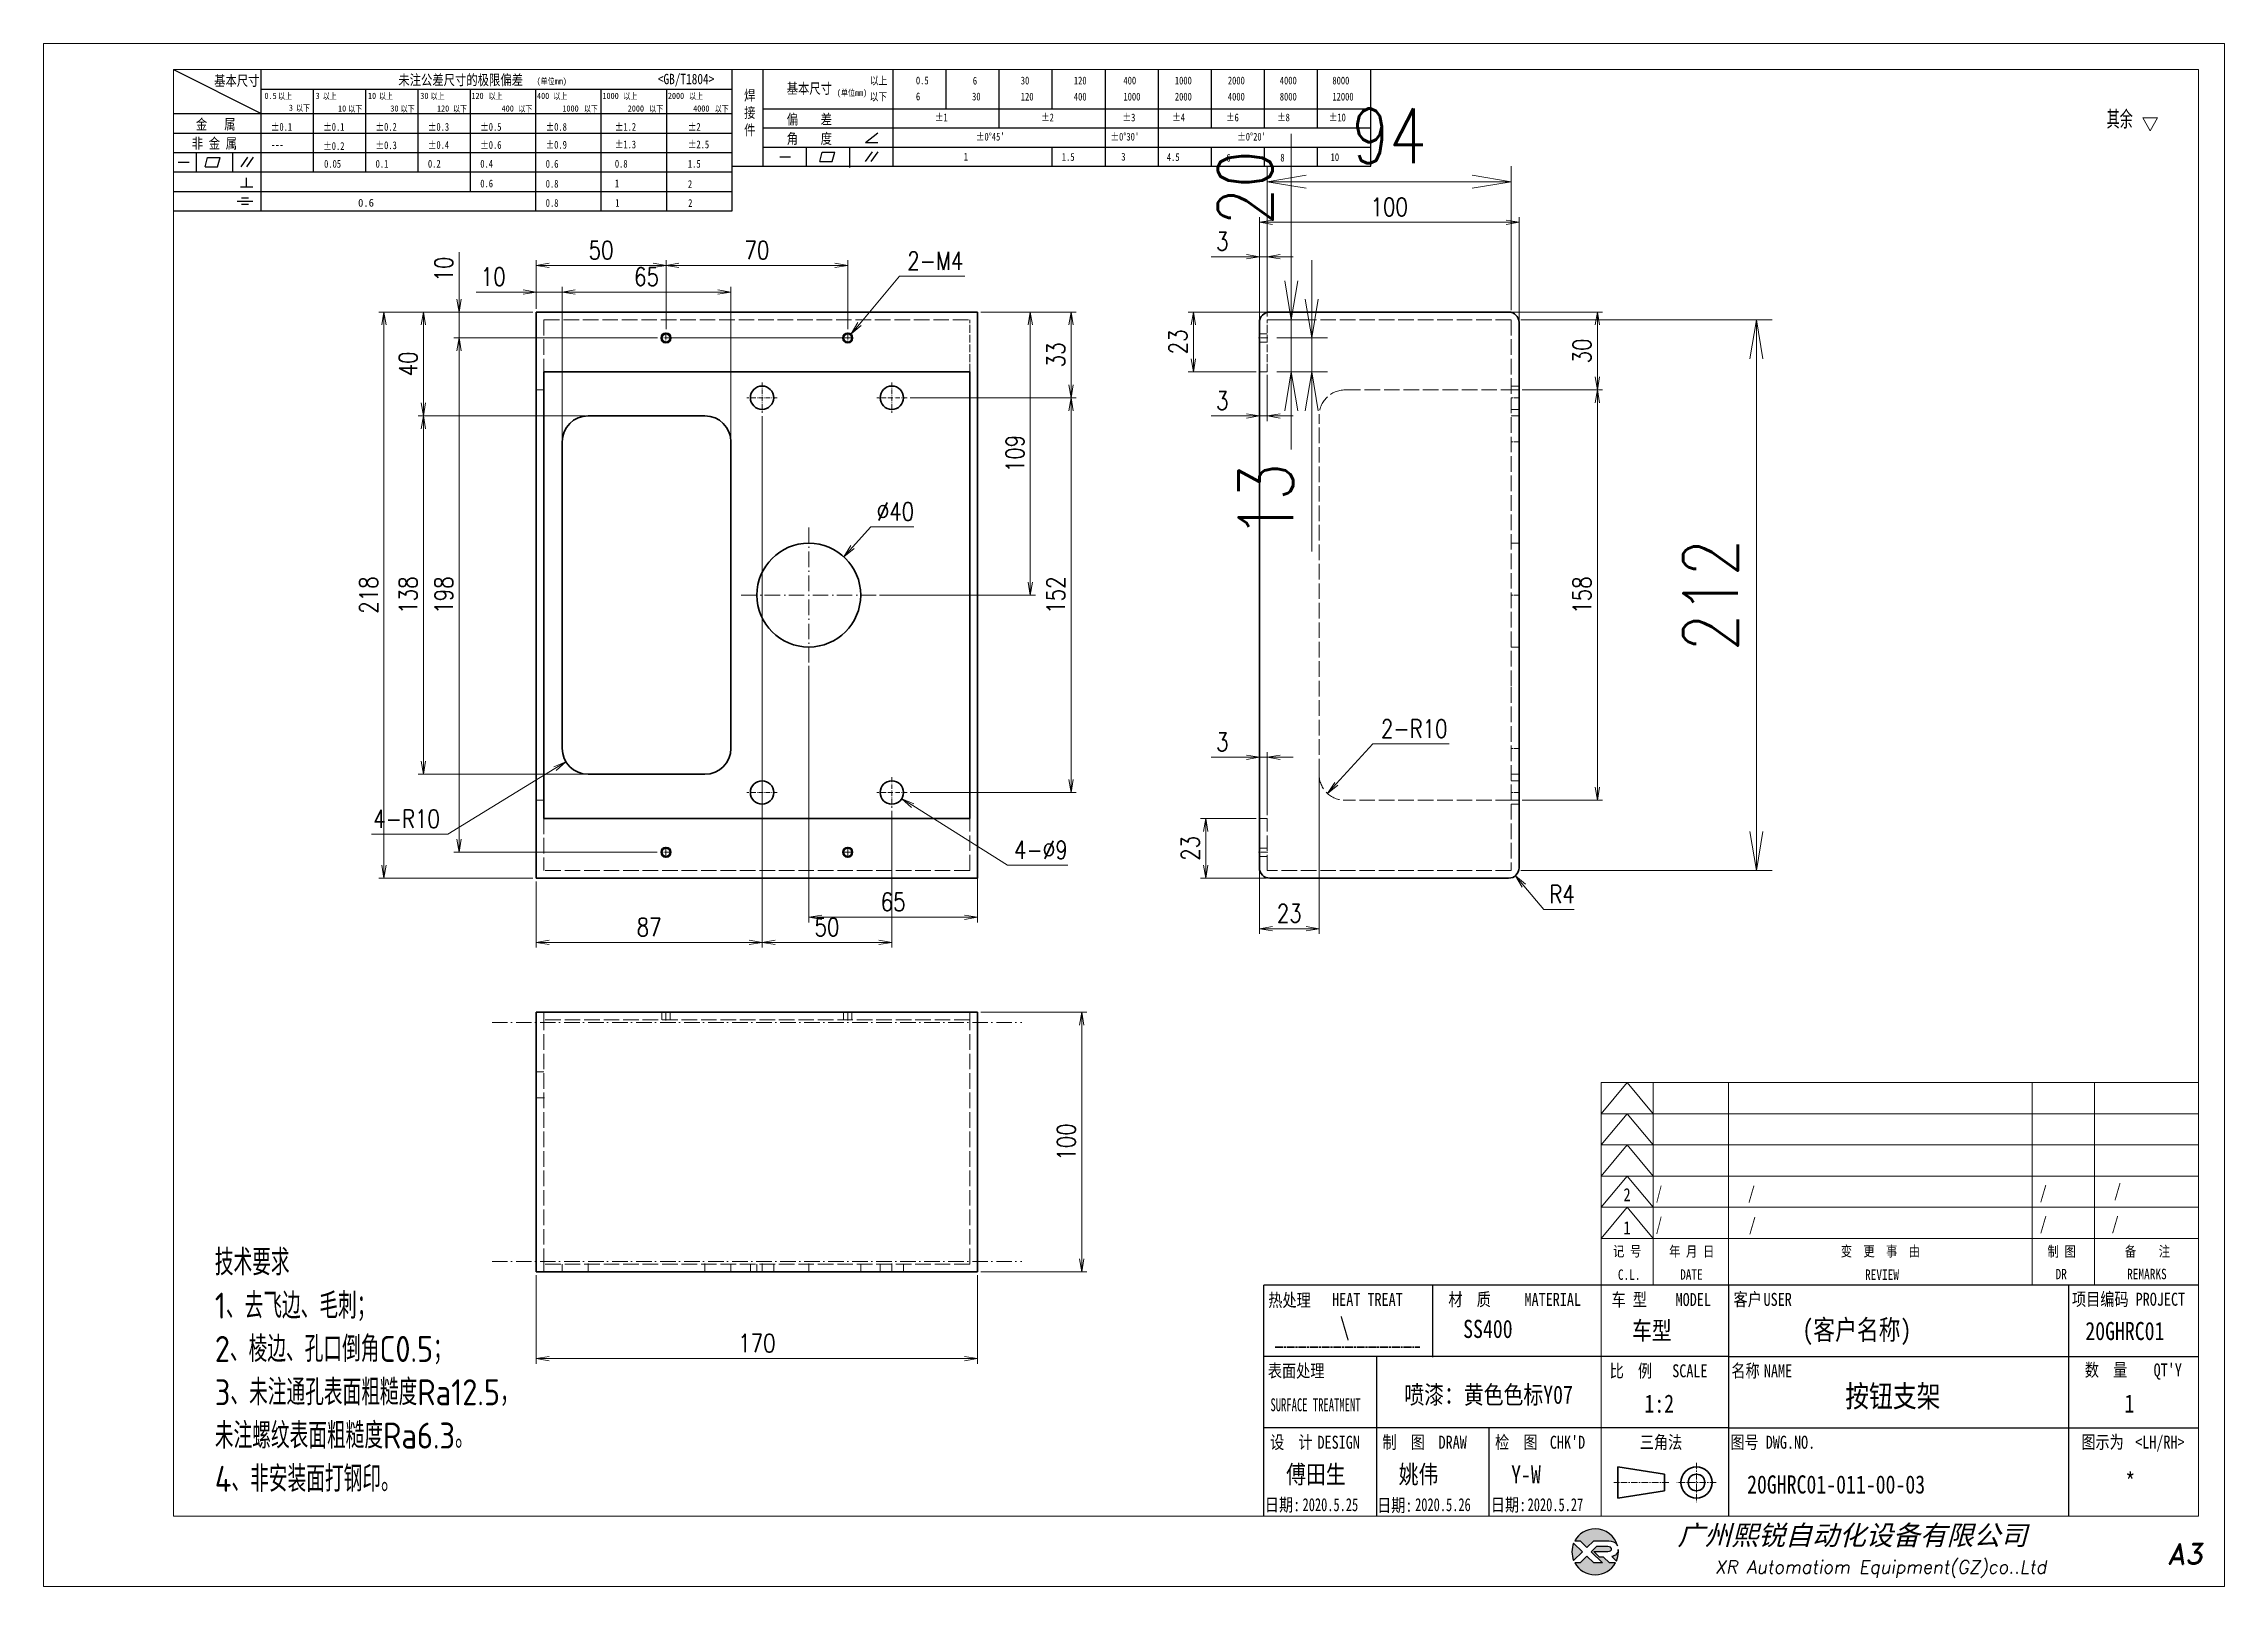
# Model space of a CAD drawing. Header units: millimetres. Extents: x 1333 to 209312, y -42879 to 359.
# Drawn here: x 135599 to 136439, y -1081 to -487 of the extents above; entities that cross this region are included whole.
import ezdxf
from ezdxf.enums import TextEntityAlignment as Align

# ---------------------------------------------------------------- set-up
doc = ezdxf.new("R2010")
doc.units = ezdxf.units.MM
doc.header["$LTSCALE"] = 0.5
for name, pattern in [('AM_ISO08W050x2', [9, 6, -0.75, 1.5, -0.75]), ('CENTER', [2, 1.25, -0.25, 0.25, -0.25]), ('DASHDOT', [18.5, 12, -3, 0.5, -3]), ('DASHED', [15, 12, -3]), ('DOT2', [0.125, 0, -0.125])]:
    doc.linetypes.add(name, pattern=pattern)
for name, color, linetype, lineweight in [('CENTER', 2, 'DASHDOT', 15), ('DRAWING', 7, 'Continuous', 35), ('HIDDEN', 1, 'DASHED', 18), ('中心线', 2, 'AM_ISO08W050x2', 18), ('图框', 7, 'Continuous', 18), ('标注线', 3, 'Continuous', 18), ('热处理', 7, 'Continuous', 20), ('粗点划线', 6, 'AM_ISO08W050x2', 35)]:
    doc.layers.add(name, color=color, linetype=linetype, lineweight=lineweight)
for name, color, linetype in [('DIM', 3, 'Continuous'), ('layer 1', 7, 'Continuous'), ('图\\M+19E79\\M+195B6\\M+18E9A', 7, 'Continuous'), ('图号', 7, 'Continuous'), ('图名', 7, 'Continuous'), ('数量', 7, 'Continuous'), ('材质', 7, 'Continuous'), ('表面处理', 7, 'Continuous'), ('车型', 7, 'Continuous')]:
    doc.layers.add(name, color=color, linetype=linetype)
doc.layers.add('打印', color=7, linetype='Continuous', lineweight=15, plot=False)
doc.layers.add('打印-禁用', color=7, linetype='Continuous', lineweight=15, plot=False)
doc.styles.add('DIM', font='romans.shx', dxfattribs={"width": 0.8, "bigfont": 'bigfont.shx'})
doc.styles.get("Standard").update_dxf_attribs({"font": 'simplex.shx'})
doc.styles.add('STYLE1', font='')
doc.styles.add('国标', font='simfang.ttf', dxfattribs={"width": 0.8})
doc.styles.add('机械长仿宋', font='gbenor.shx', dxfattribs={"height": 1, "bigfont": 'gbcbig.shx'})
doc.styles.add('标题\\M+18E9A', font='romand.shx', dxfattribs={"oblique": 10, "bigfont": 'bigfont.shx'})
doc.styles.get('STYLE1').set_extended_font_data('SimSun')
doc.dimstyles.new('XR 1-2$0', dxfattribs={"dimscale": 2, "dimtxt": 3.5, "dimasz": 2.5, "dimexe": 1, "dimexo": 0.625, "dimgap": 1.2, "dimtad": 1, "dimdsep": 46, "dimtxsty": 'DIM', "dimblk": 'OPEN', "dimcen": 0, "dimclrd": 8, "dimclre": 8, "dimclrt": 2, "dimazin": 2, "dimtfac": 0.5, "dimtmove": 0, "dimatfit": 3, "dimldrblk": 'OPEN', "dimfxl": 0, "dimtolj": 2, "dimlwd": 13, "dimlwe": 13, "dimarcsym": 0})
doc.dimstyles.new('XR 1-2$3', dxfattribs={"dimscale": 2, "dimtxt": 3.5, "dimasz": 2.5, "dimexe": 1, "dimexo": 0.625, "dimgap": 1.2, "dimtad": 1, "dimtoh": 1, "dimdsep": 46, "dimtxsty": 'DIM', "dimblk": 'OPEN', "dimcen": 0, "dimclrd": 8, "dimclre": 8, "dimclrt": 2, "dimazin": 2, "dimtfac": 0.5, "dimtofl": 0, "dimtmove": 0, "dimatfit": 3, "dimldrblk": 'OPEN', "dimfxl": 0, "dimtolj": 2, "dimlwd": 18, "dimlwe": 18, "dimarcsym": 0})
doc.dimstyles.new('XR 1-2$4', dxfattribs={"dimscale": 2, "dimtxt": 3.5, "dimasz": 2.5, "dimexe": 1, "dimexo": 0.625, "dimgap": 1.2, "dimtad": 1, "dimtoh": 1, "dimdsep": 46, "dimtxsty": 'DIM', "dimblk": 'OPEN', "dimcen": 0, "dimclrd": 8, "dimclre": 8, "dimclrt": 2, "dimazin": 2, "dimtfac": 0.5, "dimtofl": 0, "dimtmove": 0, "dimatfit": 3, "dimldrblk": 'OPEN', "dimfxl": 0, "dimtolj": 2, "dimlwd": 18, "dimlwe": 18, "dimarcsym": 0})
doc.dimstyles.new('XR 1-6', dxfattribs={"dimscale": 6, "dimtxt": 3.5, "dimasz": 2.5, "dimexe": 1, "dimexo": 0.625, "dimgap": 1.2, "dimtad": 1, "dimdsep": 46, "dimtxsty": 'DIM', "dimblk": 'OPEN', "dimcen": 0, "dimclrd": 8, "dimclre": 8, "dimclrt": 2, "dimazin": 2, "dimtfac": 0.5, "dimtmove": 0, "dimatfit": 3, "dimldrblk": 'OPEN', "dimfxl": 0, "dimtolj": 2, "dimlwd": 18, "dimlwe": 18, "dimarcsym": 0})

msp = doc.modelspace()

# ---------------------------------------------------------------- texts
at = {"layer": '图\\M+19E79\\M+195B6\\M+18E9A', "color": 3, "style": '国标'}
for s, height, width, p in [('2', 5, 0.8, (136207.53, -933.117)), ('/', 5, 0.705904, (136219.995, -932.486)), ('/', 5, 0.8, (136255.465, -932.486)), ('/', 5, 0.8, (136367.876, -932.288)), ('/', 5, 0.8, (136396.465, -931.547)), ('/', 5, 0.705904, (136219.995, -944.486)), ('/', 5, 0.8, (136255.809, -944.655)), ('/', 5, 0.8, (136367.876, -944.288)), ('/', 5, 0.8, (136395.538, -944.267)), ('1', 5, 0.8, (136207.509, -945.838)), ('    (客户名称)', 7.7, 0.8, (136259.665, -986.468)), ('20GHRC01', 7, 0.8, (136385.409, -986.61)), ('1:2', 7, 0.8, (136215.576, -1014.564)), ('傅田生', 7, 0.8, (136077.571, -1041.797)), ('姚伟', 7, 0.8, (136120.931, -1041.797)), ('Y-W', 7, 0.8, (136164.251, -1041.797)), ('2020.5.25', 5, 0.7, (136083.901, -1052.47)), ('2020.5.26', 5, 0.7, (136127.261, -1052.47)), ('2020.5.27', 5, 0.7, (136170.581, -1052.47))]:
    msp.add_text(s, height=height, dxfattribs=dict(at, width=width)).set_placement(p)
at = {"layer": '图\\M+19E79\\M+195B6\\M+18E9A', "color": 3, "style": '国标', "width": 0.8}
msp.add_text('*', height=7, dxfattribs=at).set_placement((136402.718, -1044.597), align=Align.CENTER)
at = {"layer": '图号', "color": 3, "style": '国标', "width": 0.8}
msp.add_text('20GHRC01-011-00-03', height=7, dxfattribs=at).set_placement((136255.134, -1045.683))
at = {"layer": '图名', "color": 3, "style": '国标', "width": 0.8}
msp.add_text('按钮支架', height=8.4, dxfattribs=at).set_placement((136311.279, -1012.403), align=Align.CENTER)
at = {"layer": '数量', "color": 3, "style": '国标', "width": 0.8}
msp.add_text('1', height=7, dxfattribs=at).set_placement((136402.411, -1014.533), align=Align.CENTER)
at = {"layer": '材质', "color": 3, "style": '国标', "width": 0.8}
msp.add_text('SS400', height=7, dxfattribs=at).set_placement((136155.291, -985.79), align=Align.CENTER)
at = {"layer": '标注线', "color": 2, "insert": (135664.923, -1045.093), "char_height": 10, "width": 114.82461, "attachment_point": 7, "style": '机械长仿宋'}
msp.add_mtext('\\A2;技术要求\\P1、去飞边、毛刺；\\P2、棱边、孔口倒角C0.5；\\P3、未注通孔表面粗糙度Ra12.5，\\P未注螺纹表面粗糙度Ra6.3。\\P4、非安装面打钢印。', dxfattribs=at)
at = {"layer": '热处理', "color": 3, "style": '国标', "width": 0.8}
msp.add_text('\\', height=7, dxfattribs=at).set_placement((136100.134, -985.037), align=Align.CENTER)
at = {"layer": '表面处理', "color": 3, "style": '国标', "width": 0.8}
msp.add_text('喷漆：黄色色标Y07', height=7, dxfattribs=at).set_placement((136155.575, -1011.143), align=Align.CENTER)
at = {"layer": '车型', "color": 3, "style": '国标', "width": 0.8}
msp.add_text('  车型', height=7, dxfattribs=at).set_placement((136203.185, -986.438))

# ---------------------------------------------------------------- blocks, each defined once
blk = doc.blocks.new('XR')
at = {"true_color": 0xfc8000}
h = blk.add_hatch(color=30, dxfattribs=at)
h.set_gradient(color1=(252, 128, 0), rotation=240, one_color=1, tint=1, name='INVCURVED')
edge = h.paths.add_edge_path()
edge.add_spline(control_points=[(-434.18, -5928.47), (-433.9, -5928.74), (-433.63, -5929.01), (-433.63, -5929.01), (-433.63, -5929.01), (-433.63, -5929.01), (-433.36, -5928.74), (-433.09, -5928.47)], knot_values=[0.5625, 0.5625, 0.5625, 0.5625, 0.625, 0.625, 0.625, 0.625, 0.6875, 0.6875, 0.6875, 0.6875], degree=3, periodic=0)
edge.add_spline(control_points=[(-433.09, -5928.47), (-432.82, -5928.2), (-432.54, -5927.93), (-432.54, -5927.93), (-432.54, -5927.93), (-432.54, -5927.93), (-432.04, -5927.93), (-431.53, -5927.93)], knot_values=[0.4375, 0.4375, 0.4375, 0.4375, 0.5, 0.5, 0.5, 0.5, 0.5625, 0.5625, 0.5625, 0.5625], degree=3, periodic=0)
edge.add_spline(control_points=[(-431.53, -5927.93), (-431.03, -5927.93), (-430.52, -5927.93), (-430.52, -5927.93), (-430.52, -5927.93), (-430, -5927.93), (-429.43, -5927.96), (-429.01, -5928.33)], knot_values=[0.25, 0.25, 0.25, 0.25, 0.3125, 0.3125, 0.3125, 0.3125, 0.4375, 0.4375, 0.4375, 0.4375], degree=3, periodic=0)
edge.add_spline(control_points=[(-429.01, -5928.33), (-428.88, -5928.44), (-428.78, -5928.59), (-428.71, -5928.75)], knot_values=[0.125, 0.125, 0.125, 0.125, 0.25, 0.25, 0.25, 0.25], degree=3, periodic=0)
edge.add_spline(control_points=[(-428.71, -5928.75), (-429.13, -5927.18), (-430.58, -5926.02), (-432.31, -5926.02)], knot_values=[0, 0, 0, 0, 0.125, 0.125, 0.125, 0.125], degree=3, periodic=0)
edge.add_spline(control_points=[(-432.31, -5926.02), (-433.72, -5926.02), (-434.94, -5926.79), (-435.58, -5927.93)], knot_values=[0.875, 0.875, 0.875, 0.875, 1, 1, 1, 1], degree=3, periodic=0)
edge.add_spline(control_points=[(-435.58, -5927.93), (-435.58, -5927.93), (-434.72, -5927.93), (-434.72, -5927.93), (-434.72, -5927.93), (-434.72, -5927.93), (-434.45, -5928.2), (-434.18, -5928.47)], knot_values=[0.6875, 0.6875, 0.6875, 0.6875, 0.8125, 0.8125, 0.8125, 0.8125, 0.875, 0.875, 0.875, 0.875], degree=3, periodic=0)
edge = h.paths.add_edge_path()
edge.add_spline(control_points=[(-434.79, -5929.26), (-435.04, -5929.02), (-435.34, -5928.72), (-435.54, -5928.53)], knot_values=[0.562504, 0.562504, 0.562504, 0.562504, 0.656252, 0.656252, 0.656252, 0.656252], degree=3, periodic=0)
edge.add_spline(control_points=[(-435.54, -5928.53), (-435.67, -5928.4), (-435.76, -5928.31), (-435.76, -5928.31), (-435.76, -5928.31), (-435.94, -5928.74), (-436.03, -5929.21), (-436.03, -5929.71)], knot_values=[0.25, 0.25, 0.25, 0.25, 0.312504, 0.312504, 0.312504, 0.312504, 0.562504, 0.562504, 0.562504, 0.562504], degree=3, periodic=0)
edge.add_spline(control_points=[(-436.03, -5929.71), (-436.03, -5930.2), (-435.94, -5930.67), (-435.76, -5931.1), (-435.76, -5931.1), (-435.4, -5930.75), (-435.05, -5930.4)], knot_values=[0.874998, 0.874998, 0.874998, 0.874998, 1.124998, 1.124998, 1.124998, 1.25, 1.25, 1.25, 1.25], degree=3, periodic=0)
edge.add_spline(control_points=[(-435.05, -5930.4), (-434.7, -5930.05), (-434.34, -5929.71), (-434.34, -5929.71), (-434.34, -5929.71), (-434.34, -5929.71), (-434.34, -5929.71), (-434.34, -5929.71)], knot_values=[0.749878, 0.749878, 0.749878, 0.749878, 0.874875, 0.874875, 0.874875, 0.874875, 0.874998, 0.874998, 0.874998, 0.874998], degree=3, periodic=0)
edge.add_spline(control_points=[(-434.34, -5929.71), (-434.34, -5929.71), (-434.34, -5929.71), (-434.34, -5929.71)], knot_values=[0.749634, 0.749634, 0.749634, 0.749634, 0.749817, 0.749817, 0.749817, 0.749817], degree=3, periodic=0)
edge.add_spline(control_points=[(-434.35, -5929.7), (-434.35, -5929.7), (-434.35, -5929.7), (-434.35, -5929.7)], knot_values=[0.738281, 0.738281, 0.738281, 0.738281, 0.742188, 0.742188, 0.742188, 0.742188], degree=3, periodic=0)
edge.add_spline(control_points=[(-434.35, -5929.7), (-434.36, -5929.69), (-434.37, -5929.68), (-434.38, -5929.67)], knot_values=[0.726563, 0.726563, 0.726563, 0.726563, 0.738281, 0.738281, 0.738281, 0.738281], degree=3, periodic=0)
edge.add_spline(control_points=[(-434.38, -5929.67), (-434.38, -5929.66), (-434.39, -5929.65), (-434.4, -5929.65)], knot_values=[0.718751, 0.718751, 0.718751, 0.718751, 0.726563, 0.726563, 0.726563, 0.726563], degree=3, periodic=0)
edge.add_spline(control_points=[(-434.4, -5929.65), (-434.42, -5929.63), (-434.45, -5929.6), (-434.47, -5929.58)], knot_values=[0.703126, 0.703126, 0.703126, 0.703126, 0.718751, 0.718751, 0.718751, 0.718751], degree=3, periodic=0)
edge.add_spline(control_points=[(-434.47, -5929.58), (-434.5, -5929.55), (-434.53, -5929.52), (-434.56, -5929.49)], knot_values=[0.687501, 0.687501, 0.687501, 0.687501, 0.703126, 0.703126, 0.703126, 0.703126], degree=3, periodic=0)
edge.add_spline(control_points=[(-434.56, -5929.49), (-434.63, -5929.42), (-434.71, -5929.35), (-434.79, -5929.26)], knot_values=[0.656252, 0.656252, 0.656252, 0.656252, 0.687501, 0.687501, 0.687501, 0.687501], degree=3, periodic=0)
at = {"true_color": 0x0348ff}
h = blk.add_hatch(color=160, dxfattribs=at)
h.set_gradient(color1=(3, 72, 255), color2=(0, 41, 153), one_color=1, tint=0.3, name='HEMISPHERICAL')
edge = h.paths.add_edge_path()
edge.add_spline(control_points=[(-432.54, -5929.67), (-432.26, -5929.95), (-431.94, -5930.23), (-431.66, -5930.51), (-431.66, -5930.51), (-431.66, -5930.51), (-431.66, -5930.51), (-431.66, -5930.51)], knot_values=[0.736842, 0.736842, 0.736842, 0.736842, 0.789474, 0.789474, 0.789474, 0.789474, 0.802633, 0.802633, 0.802633, 0.802633], degree=3, periodic=0)
edge.add_spline(control_points=[(-431.66, -5930.51), (-431.65, -5930.51), (-431.65, -5930.52), (-431.65, -5930.52)], knot_values=[0.802633, 0.802633, 0.802633, 0.802633, 0.815791, 0.815791, 0.815791, 0.815791], degree=3, periodic=0)
edge.add_spline(control_points=[(-431.65, -5930.52), (-431.64, -5930.53), (-431.64, -5930.53), (-431.64, -5930.53)], knot_values=[0.815791, 0.815791, 0.815791, 0.815791, 0.82237, 0.82237, 0.82237, 0.82237], degree=3, periodic=0)
edge.add_spline(control_points=[(-431.64, -5930.53), (-431.64, -5930.53), (-431.64, -5930.53), (-431.63, -5930.54)], knot_values=[0.82237, 0.82237, 0.82237, 0.82237, 0.828949, 0.828949, 0.828949, 0.828949], degree=3, periodic=0)
edge.add_spline(control_points=[(-431.63, -5930.54), (-431.63, -5930.54), (-431.63, -5930.54), (-431.63, -5930.54), (-431.63, -5930.54), (-431.63, -5930.54), (-431.59, -5930.54), (-431.52, -5930.54)], knot_values=[0.841901, 0.841901, 0.841901, 0.841901, 0.842105, 0.842105, 0.842105, 0.842105, 0.855264, 0.855264, 0.855264, 0.855264], degree=3, periodic=0)
edge.add_spline(control_points=[(-431.52, -5930.54), (-431.46, -5930.54), (-431.38, -5930.54), (-431.3, -5930.54)], knot_values=[0.855264, 0.855264, 0.855264, 0.855264, 0.868422, 0.868422, 0.868422, 0.868422], degree=3, periodic=0)
edge.add_spline(control_points=[(-431.3, -5930.54), (-431.26, -5930.54), (-431.22, -5930.54), (-431.18, -5930.54)], knot_values=[0.868422, 0.868422, 0.868422, 0.868422, 0.875, 0.875, 0.875, 0.875], degree=3, periodic=0)
edge.add_spline(control_points=[(-431.18, -5930.54), (-431.14, -5930.54), (-431.1, -5930.54), (-431.07, -5930.54)], knot_values=[0.875, 0.875, 0.875, 0.875, 0.881579, 0.881579, 0.881579, 0.881579], degree=3, periodic=0)
edge.add_spline(control_points=[(-431.07, -5930.54), (-431.05, -5930.54), (-431.04, -5930.54), (-431.03, -5930.54)], knot_values=[0.881579, 0.881579, 0.881579, 0.881579, 0.884869, 0.884869, 0.884869, 0.884869], degree=3, periodic=0)
edge.add_spline(control_points=[(-431.03, -5930.54), (-431.02, -5930.54), (-431, -5930.54), (-431, -5930.54)], knot_values=[0.884869, 0.884869, 0.884869, 0.884869, 0.888158, 0.888158, 0.888158, 0.888158], degree=3, periodic=0)
edge.add_spline(control_points=[(-431, -5930.54), (-430.99, -5930.54), (-430.99, -5930.54), (-430.98, -5930.54)], knot_values=[0.888158, 0.888158, 0.888158, 0.888158, 0.889803, 0.889803, 0.889803, 0.889803], degree=3, periodic=0)
edge.add_spline(control_points=[(-430.98, -5930.54), (-430.98, -5930.54), (-430.98, -5930.54), (-430.97, -5930.54)], knot_values=[0.889803, 0.889803, 0.889803, 0.889803, 0.891447, 0.891447, 0.891447, 0.891447], degree=3, periodic=0)
edge.add_spline(control_points=[(-430.97, -5930.54), (-430.97, -5930.54), (-430.97, -5930.54), (-430.97, -5930.54)], knot_values=[0.891447, 0.891447, 0.891447, 0.891447, 0.89227, 0.89227, 0.89227, 0.89227], degree=3, periodic=0)
edge.add_spline(control_points=[(-430.97, -5930.54), (-430.97, -5930.54), (-430.97, -5930.54), (-430.97, -5930.54)], knot_values=[0.89227, 0.89227, 0.89227, 0.89227, 0.893092, 0.893092, 0.893092, 0.893092], degree=3, periodic=0)
edge.add_spline(control_points=[(-430.97, -5930.54), (-430.97, -5930.54), (-430.97, -5930.54), (-430.97, -5930.54)], knot_values=[0.893092, 0.893092, 0.893092, 0.893092, 0.893503, 0.893503, 0.893503, 0.893503], degree=3, periodic=0)
edge.add_spline(control_points=[(-430.97, -5930.54), (-430.97, -5930.54), (-430.97, -5930.54), (-430.97, -5930.54)], knot_values=[0.893503, 0.893503, 0.893503, 0.893503, 0.893914, 0.893914, 0.893914, 0.893914], degree=3, periodic=0)
edge.add_spline(control_points=[(-430.97, -5930.54), (-430.97, -5930.54), (-430.97, -5930.54), (-430.97, -5930.54)], knot_values=[0.893914, 0.893914, 0.893914, 0.893914, 0.89412, 0.89412, 0.89412, 0.89412], degree=3, periodic=0)
edge.add_spline(control_points=[(-430.97, -5930.54), (-430.97, -5930.54), (-430.97, -5930.54), (-430.97, -5930.54)], knot_values=[0.89412, 0.89412, 0.89412, 0.89412, 0.894326, 0.894326, 0.894326, 0.894326], degree=3, periodic=0)
edge.add_spline(control_points=[(-430.97, -5930.54), (-430.97, -5930.54), (-430.97, -5930.54), (-430.97, -5930.54)], knot_values=[0.894428, 0.894428, 0.894428, 0.894428, 0.894531, 0.894531, 0.894531, 0.894531], degree=3, periodic=0)
edge.add_spline(control_points=[(-430.97, -5930.54), (-430.97, -5930.54), (-430.97, -5930.54), (-430.97, -5930.54)], knot_values=[0.894531, 0.894531, 0.894531, 0.894531, 0.894583, 0.894583, 0.894583, 0.894583], degree=3, periodic=0)
edge.add_spline(control_points=[(-430.97, -5930.54), (-430.97, -5930.54), (-430.97, -5930.54), (-430.97, -5930.54), (-430.97, -5930.54), (-430.97, -5930.54), (-430.73, -5930.78), (-430.49, -5931.01)], knot_values=[0.894685, 0.894685, 0.894685, 0.894685, 0.894737, 0.894737, 0.894737, 0.894737, 0.921052, 0.921052, 0.921052, 0.921052], degree=3, periodic=0)
edge.add_spline(control_points=[(-430.49, -5931.01), (-430.26, -5931.24), (-430.02, -5931.48), (-430.02, -5931.48)], knot_values=[0.921052, 0.921052, 0.921052, 0.921052, 0.947368, 0.947368, 0.947368, 0.947368], degree=3, periodic=0)
edge.add_spline(control_points=[(-430.02, -5931.48), (-430.02, -5931.48), (-430.02, -5931.48), (-430.02, -5931.48)], knot_values=[0.947522, 0.947522, 0.947522, 0.947522, 0.947573, 0.947573, 0.947573, 0.947573], degree=3, periodic=0)
edge.add_spline(control_points=[(-430.02, -5931.48), (-430.02, -5931.48), (-430.02, -5931.48), (-430.02, -5931.48)], knot_values=[0.947573, 0.947573, 0.947573, 0.947573, 0.947676, 0.947676, 0.947676, 0.947676], degree=3, periodic=0)
edge.add_spline(control_points=[(-430.02, -5931.48), (-430.02, -5931.48), (-430.02, -5931.48), (-430.02, -5931.48)], knot_values=[0.947676, 0.947676, 0.947676, 0.947676, 0.947779, 0.947779, 0.947779, 0.947779], degree=3, periodic=0)
edge.add_spline(control_points=[(-430.02, -5931.48), (-430.02, -5931.48), (-430.02, -5931.48), (-430.02, -5931.48)], knot_values=[0.947779, 0.947779, 0.947779, 0.947779, 0.947984, 0.947984, 0.947984, 0.947984], degree=3, periodic=0)
edge.add_spline(control_points=[(-430.02, -5931.48), (-430.02, -5931.48), (-430.02, -5931.48), (-430.02, -5931.48)], knot_values=[0.947984, 0.947984, 0.947984, 0.947984, 0.94819, 0.94819, 0.94819, 0.94819], degree=3, periodic=0)
edge.add_spline(control_points=[(-430.02, -5931.48), (-430.02, -5931.48), (-430.02, -5931.48), (-430.02, -5931.48)], knot_values=[0.94819, 0.94819, 0.94819, 0.94819, 0.948601, 0.948601, 0.948601, 0.948601], degree=3, periodic=0)
edge.add_spline(control_points=[(-430.02, -5931.48), (-430.02, -5931.48), (-430.02, -5931.48), (-430.02, -5931.48)], knot_values=[0.948601, 0.948601, 0.948601, 0.948601, 0.949012, 0.949012, 0.949012, 0.949012], degree=3, periodic=0)
edge.add_spline(control_points=[(-430.02, -5931.48), (-430.02, -5931.48), (-430.01, -5931.48), (-430.01, -5931.48)], knot_values=[0.949012, 0.949012, 0.949012, 0.949012, 0.949834, 0.949834, 0.949834, 0.949834], degree=3, periodic=0)
edge.add_spline(control_points=[(-430.01, -5931.48), (-430.01, -5931.48), (-430.01, -5931.48), (-430.01, -5931.48)], knot_values=[0.949834, 0.949834, 0.949834, 0.949834, 0.950657, 0.950657, 0.950657, 0.950657], degree=3, periodic=0)
edge.add_spline(control_points=[(-430.01, -5931.48), (-430.01, -5931.48), (-430, -5931.48), (-430, -5931.48)], knot_values=[0.950657, 0.950657, 0.950657, 0.950657, 0.952301, 0.952301, 0.952301, 0.952301], degree=3, periodic=0)
edge.add_spline(control_points=[(-430, -5931.48), (-429.99, -5931.48), (-429.98, -5931.48), (-429.98, -5931.48)], knot_values=[0.952301, 0.952301, 0.952301, 0.952301, 0.953946, 0.953946, 0.953946, 0.953946], degree=3, periodic=0)
edge.add_spline(control_points=[(-429.98, -5931.48), (-429.96, -5931.48), (-429.95, -5931.48), (-429.93, -5931.48)], knot_values=[0.953946, 0.953946, 0.953946, 0.953946, 0.957236, 0.957236, 0.957236, 0.957236], degree=3, periodic=0)
edge.add_spline(control_points=[(-429.93, -5931.48), (-429.91, -5931.48), (-429.89, -5931.48), (-429.87, -5931.48)], knot_values=[0.957236, 0.957236, 0.957236, 0.957236, 0.960525, 0.960525, 0.960525, 0.960525], degree=3, periodic=0)
edge.add_spline(control_points=[(-429.87, -5931.48), (-429.82, -5931.48), (-429.77, -5931.48), (-429.71, -5931.48)], knot_values=[0.960525, 0.960525, 0.960525, 0.960525, 0.967104, 0.967104, 0.967104, 0.967104], degree=3, periodic=0)
edge.add_spline(control_points=[(-429.71, -5931.48), (-429.65, -5931.48), (-429.59, -5931.48), (-429.53, -5931.48)], knot_values=[0.967104, 0.967104, 0.967104, 0.967104, 0.973683, 0.973683, 0.973683, 0.973683], degree=3, periodic=0)
edge.add_spline(control_points=[(-429.53, -5931.48), (-429.41, -5931.48), (-429.29, -5931.48), (-429.19, -5931.48)], knot_values=[0.973683, 0.973683, 0.973683, 0.973683, 0.98684, 0.98684, 0.98684, 0.98684], degree=3, periodic=0)
edge.add_spline(control_points=[(-429.19, -5931.48), (-429.1, -5931.48), (-429.04, -5931.48), (-429.04, -5931.48), (-429.67, -5932.62), (-430.9, -5933.39), (-432.31, -5933.39)], knot_values=[0.98684, 0.98684, 0.98684, 0.98684, 1, 1, 1, 1.052632, 1.052632, 1.052632, 1.052632], degree=3, periodic=0)
edge.add_spline(control_points=[(-432.31, -5933.39), (-433.72, -5933.39), (-434.94, -5932.62), (-435.58, -5931.48), (-435.58, -5931.48), (-435.58, -5931.48), (-435.36, -5931.48), (-435.15, -5931.48)], knot_values=[0.052632, 0.052632, 0.052632, 0.052632, 0.105263, 0.105263, 0.105263, 0.105263, 0.131579, 0.131579, 0.131579, 0.131579], degree=3, periodic=0)
edge.add_spline(control_points=[(-435.15, -5931.48), (-434.93, -5931.48), (-434.72, -5931.48), (-434.72, -5931.48), (-434.72, -5931.48), (-434.72, -5931.48), (-434.45, -5931.21), (-434.18, -5930.94)], knot_values=[0.131579, 0.131579, 0.131579, 0.131579, 0.157895, 0.157895, 0.157895, 0.157895, 0.184211, 0.184211, 0.184211, 0.184211], degree=3, periodic=0)
edge.add_spline(control_points=[(-434.18, -5930.94), (-433.9, -5930.67), (-433.63, -5930.4), (-433.63, -5930.4), (-433.63, -5930.4), (-433.63, -5930.4), (-433.36, -5930.67), (-433.09, -5930.94)], knot_values=[0.184211, 0.184211, 0.184211, 0.184211, 0.210526, 0.210526, 0.210526, 0.210526, 0.236842, 0.236842, 0.236842, 0.236842], degree=3, periodic=0)
edge.add_spline(control_points=[(-433.09, -5930.94), (-432.82, -5931.21), (-432.54, -5931.48), (-432.54, -5931.48), (-432.54, -5931.48), (-432.54, -5931.48), (-432.19, -5931.48), (-431.83, -5931.48)], knot_values=[0.236842, 0.236842, 0.236842, 0.236842, 0.263158, 0.263158, 0.263158, 0.263158, 0.289474, 0.289474, 0.289474, 0.289474], degree=3, periodic=0)
edge.add_spline(control_points=[(-431.83, -5931.48), (-431.48, -5931.48), (-431.12, -5931.48), (-431.12, -5931.48), (-431.12, -5931.48), (-431.12, -5931.48), (-431.57, -5931.03), (-432.02, -5930.59)], knot_values=[0.289474, 0.289474, 0.289474, 0.289474, 0.315789, 0.315789, 0.315789, 0.315789, 0.342105, 0.342105, 0.342105, 0.342105], degree=3, periodic=0)
edge.add_spline(control_points=[(-432.02, -5930.59), (-432.47, -5930.15), (-432.92, -5929.71), (-432.92, -5929.71), (-432.92, -5929.71), (-432.92, -5929.71), (-432.71, -5929.5), (-432.5, -5929.29)], knot_values=[0.342105, 0.342105, 0.342105, 0.342105, 0.368421, 0.368421, 0.368421, 0.368421, 0.394737, 0.394737, 0.394737, 0.394737], degree=3, periodic=0)
edge.add_spline(control_points=[(-432.5, -5929.29), (-432.3, -5929.09), (-432.09, -5928.88), (-432.09, -5928.88)], knot_values=[0.394737, 0.394737, 0.394737, 0.394737, 0.421053, 0.421053, 0.421053, 0.421053], degree=3, periodic=0)
edge.add_spline(control_points=[(-432.09, -5928.88), (-432.09, -5928.88), (-432.06, -5928.86), (-432.06, -5928.86)], knot_values=[0.421053, 0.421053, 0.421053, 0.421053, 0.473684, 0.473684, 0.473684, 0.473684], degree=3, periodic=0)
edge.add_spline(control_points=[(-432.06, -5928.86), (-432.06, -5928.86), (-432.06, -5928.86), (-432.06, -5928.86), (-432.06, -5928.86), (-432.06, -5928.86), (-430.4, -5928.86), (-430.26, -5928.86)], knot_values=[0.473684, 0.473684, 0.473684, 0.473684, 0.473684, 0.473684, 0.473684, 0.473684, 0.526316, 0.526316, 0.526316, 0.526316], degree=3, periodic=0)
edge.add_spline(control_points=[(-430.26, -5928.86), (-429.54, -5928.86), (-429.62, -5929.4), (-429.83, -5929.55)], knot_values=[0.526316, 0.526316, 0.526316, 0.526316, 0.578947, 0.578947, 0.578947, 0.578947], degree=3, periodic=0)
edge.add_spline(control_points=[(-429.83, -5929.55), (-429.94, -5929.62), (-430.08, -5929.65), (-430.26, -5929.65), (-430.26, -5929.65), (-430.26, -5929.65), (-430.48, -5929.65), (-430.71, -5929.66)], knot_values=[0.578947, 0.578947, 0.578947, 0.578947, 0.631579, 0.631579, 0.631579, 0.631579, 0.657895, 0.657895, 0.657895, 0.657895], degree=3, periodic=0)
edge.add_spline(control_points=[(-430.71, -5929.66), (-430.93, -5929.66), (-431.15, -5929.67), (-431.15, -5929.67), (-431.15, -5929.67), (-431.15, -5929.67), (-432.54, -5929.67), (-432.54, -5929.67)], knot_values=[0.657895, 0.657895, 0.657895, 0.657895, 0.684211, 0.684211, 0.684211, 0.684211, 0.736842, 0.736842, 0.736842, 0.736842], degree=3, periodic=0)
edge = h.paths.add_edge_path()
edge.add_spline(control_points=[(-428.6, -5929.32), (-428.61, -5929.67), (-428.76, -5930), (-429.06, -5930.22)], knot_values=[0.8, 0.8, 0.8, 0.8, 1, 1, 1, 1], degree=3, periodic=0)
edge.add_spline(control_points=[(-429.06, -5930.22), (-429.22, -5930.34), (-429.41, -5930.43), (-429.61, -5930.48)], knot_values=[0.6, 0.6, 0.6, 0.6, 0.8, 0.8, 0.8, 0.8], degree=3, periodic=0)
edge.add_spline(control_points=[(-429.61, -5930.48), (-429.61, -5930.48), (-428.9, -5931.19), (-428.9, -5931.19), (-428.9, -5931.19), (-428.69, -5930.73), (-428.58, -5930.23), (-428.58, -5929.71)], knot_values=[0.2, 0.2, 0.2, 0.2, 0.4, 0.4, 0.4, 0.4, 0.6, 0.6, 0.6, 0.6], degree=3, periodic=0)
edge.add_spline(control_points=[(-428.58, -5929.71), (-428.58, -5929.58), (-428.59, -5929.45), (-428.6, -5929.32)], knot_values=[0, 0, 0, 0, 0.2, 0.2, 0.2, 0.2], degree=3, periodic=0)
at = {"layer": 'layer 1', "color": 30}
for points, knots in [([(-435.76, -5931.1), (-435.94, -5930.67), (-436.03, -5930.2), (-436.03, -5929.71), (-436.03, -5929.71), (-436.03, -5929.21), (-435.94, -5928.74), (-435.76, -5928.31), (-435.76, -5928.31), (-435.76, -5928.31), (-434.34, -5929.71), (-434.34, -5929.71), (-434.34, -5929.71), (-434.34, -5929.71), (-435.76, -5931.1), (-435.76, -5931.1)], [0, 0, 0, 0, 0.25, 0.25, 0.25, 0.25, 0.5, 0.5, 0.5, 0.5, 0.75, 0.75, 0.75, 0.75, 1, 1, 1, 1]), ([(-432.31, -5926.02), (-430.58, -5926.02), (-429.13, -5927.18), (-428.71, -5928.75), (-428.71, -5928.75), (-428.78, -5928.59), (-428.88, -5928.44), (-429.01, -5928.33), (-429.01, -5928.33), (-429.43, -5927.96), (-430, -5927.93), (-430.52, -5927.93), (-430.52, -5927.93), (-430.52, -5927.93), (-432.54, -5927.93), (-432.54, -5927.93), (-432.54, -5927.93), (-432.54, -5927.93), (-433.63, -5929.01), (-433.63, -5929.01), (-433.63, -5929.01), (-433.63, -5929.01), (-434.72, -5927.93), (-434.72, -5927.93), (-434.72, -5927.93), (-434.72, -5927.93), (-435.58, -5927.93), (-435.58, -5927.93), (-435.58, -5927.93), (-434.94, -5926.79), (-433.72, -5926.02), (-432.31, -5926.02)], [0, 0, 0, 0, 0.125, 0.125, 0.125, 0.125, 0.25, 0.25, 0.25, 0.25, 0.375, 0.375, 0.375, 0.375, 0.5, 0.5, 0.5, 0.5, 0.625, 0.625, 0.625, 0.625, 0.75, 0.75, 0.75, 0.75, 0.875, 0.875, 0.875, 0.875, 1, 1, 1, 1])]:
    blk.add_open_spline(points, degree=3, knots=knots, dxfattribs=at)
at = {"layer": 'layer 1', "color": 154}
for points, knots in [([(-429.04, -5931.48), (-429.67, -5932.62), (-430.9, -5933.39), (-432.31, -5933.39), (-432.31, -5933.39), (-433.72, -5933.39), (-434.94, -5932.62), (-435.58, -5931.48), (-435.58, -5931.48), (-435.58, -5931.48), (-434.72, -5931.48), (-434.72, -5931.48), (-434.72, -5931.48), (-434.72, -5931.48), (-433.63, -5930.4), (-433.63, -5930.4), (-433.63, -5930.4), (-433.63, -5930.4), (-432.54, -5931.48), (-432.54, -5931.48), (-432.54, -5931.48), (-432.54, -5931.48), (-431.12, -5931.48), (-431.12, -5931.48), (-431.12, -5931.48), (-431.12, -5931.48), (-432.92, -5929.71), (-432.92, -5929.71), (-432.92, -5929.71), (-432.92, -5929.71), (-432.09, -5928.88), (-432.09, -5928.88), (-432.09, -5928.88), (-432.09, -5928.88), (-432.06, -5928.86), (-432.06, -5928.86), (-432.06, -5928.86), (-432.06, -5928.86), (-430.4, -5928.86), (-430.26, -5928.86), (-430.26, -5928.86), (-429.54, -5928.86), (-429.62, -5929.4), (-429.83, -5929.55), (-429.83, -5929.55), (-429.94, -5929.62), (-430.08, -5929.65), (-430.26, -5929.65), (-430.26, -5929.65), (-430.26, -5929.65), (-431.15, -5929.67), (-431.15, -5929.67), (-431.15, -5929.67), (-431.15, -5929.67), (-432.54, -5929.67), (-432.54, -5929.67), (-432.54, -5929.67), (-432.26, -5929.95), (-431.94, -5930.23), (-431.66, -5930.51), (-431.66, -5930.51), (-431.66, -5930.51), (-431.63, -5930.54), (-431.63, -5930.54), (-431.63, -5930.54), (-431.63, -5930.54), (-430.97, -5930.54), (-430.97, -5930.54), (-430.97, -5930.54), (-430.97, -5930.54), (-430.02, -5931.48), (-430.02, -5931.48), (-430.02, -5931.48), (-430.02, -5931.48), (-429.04, -5931.48), (-429.04, -5931.48)], [0, 0, 0, 0, 0.052632, 0.052632, 0.052632, 0.052632, 0.105263, 0.105263, 0.105263, 0.105263, 0.157895, 0.157895, 0.157895, 0.157895, 0.210526, 0.210526, 0.210526, 0.210526, 0.263158, 0.263158, 0.263158, 0.263158, 0.315789, 0.315789, 0.315789, 0.315789, 0.368421, 0.368421, 0.368421, 0.368421, 0.421053, 0.421053, 0.421053, 0.421053, 0.473684, 0.473684, 0.473684, 0.473684, 0.526316, 0.526316, 0.526316, 0.526316, 0.578947, 0.578947, 0.578947, 0.578947, 0.631579, 0.631579, 0.631579, 0.631579, 0.684211, 0.684211, 0.684211, 0.684211, 0.736842, 0.736842, 0.736842, 0.736842, 0.789474, 0.789474, 0.789474, 0.789474, 0.842105, 0.842105, 0.842105, 0.842105, 0.894737, 0.894737, 0.894737, 0.894737, 0.947368, 0.947368, 0.947368, 0.947368, 1, 1, 1, 1]), ([(-428.6, -5929.32), (-428.59, -5929.45), (-428.58, -5929.58), (-428.58, -5929.71), (-428.58, -5929.71), (-428.58, -5930.23), (-428.69, -5930.73), (-428.9, -5931.19), (-428.9, -5931.19), (-428.9, -5931.19), (-429.61, -5930.48), (-429.61, -5930.48), (-429.61, -5930.48), (-429.41, -5930.43), (-429.22, -5930.34), (-429.06, -5930.22), (-429.06, -5930.22), (-428.76, -5930), (-428.61, -5929.67), (-428.6, -5929.32)], [0, 0, 0, 0, 0.2, 0.2, 0.2, 0.2, 0.4, 0.4, 0.4, 0.4, 0.6, 0.6, 0.6, 0.6, 0.8, 0.8, 0.8, 0.8, 1, 1, 1, 1])]:
    blk.add_open_spline(points, degree=3, knots=knots, dxfattribs=at)
blk = doc.blocks.new('GZDEH零件A3图框V01版')
at = {"layer": '中心线', "color": 1, "linetype": 'CENTER', "lineweight": 5, "ltscale": 2}
for p, q in [((3175.82, -1822.66), (3175.82, -1830.26)), ((3170.49, -1826.46), (3159.89, -1826.46)), ((3179.62, -1826.46), (3172.02, -1826.46))]:
    blk.add_line(p, q, dxfattribs=at)
at = {"layer": '图\\M+19E79\\M+195B6\\M+18E9A', "color": 9}
for p, q in [((2882.49, -1554.46), (2899.37, -1562.92)), ((2899.37, -1581.67), (2899.37, -1554.46)), ((2990.09, -1581.67), (2990.09, -1554.46)), ((2996.09, -1573.08), (2996.09, -1554.46)), ((3021.09, -1561.98), (3021.09, -1554.46)), ((3031.31, -1561.98), (3031.31, -1554.46)), ((3041.53, -1561.98), (3041.53, -1554.46)), ((3051.75, -1561.98), (3051.75, -1554.46)), ((3061.98, -1561.98), (3061.98, -1554.46)), ((3072.2, -1561.98), (3072.2, -1554.46)), ((3082.42, -1561.98), (3082.42, -1554.46)), ((3092.64, -1561.98), (3092.64, -1554.46)), ((3102.86, -1561.98), (3102.86, -1554.46)), ((3113.09, -1573.08), (3113.09, -1554.46)), ((2899.37, -1558.24), (2990.09, -1558.24)), ((2909.45, -1574.17), (2909.45, -1558.24)), ((2919.53, -1574.17), (2919.53, -1558.24)), ((2929.61, -1574.17), (2929.61, -1558.24)), ((2939.69, -1577.92), (2939.69, -1558.24)), ((2952.29, -1581.67), (2952.29, -1558.24)), ((2964.89, -1581.67), (2964.89, -1558.24)), ((2977.49, -1581.67), (2977.49, -1558.24)), ((2996.09, -1561.98), (3113.09, -1561.98)), ((3021.09, -1573.08), (3021.09, -1561.98)), ((3041.53, -1565.68), (3041.53, -1561.98)), ((3061.98, -1573.08), (3061.98, -1561.98)), ((3072.2, -1573.08), (3072.2, -1561.98)), ((3082.42, -1565.68), (3082.42, -1561.98)), ((3092.64, -1565.68), (3092.64, -1561.98)), ((3102.86, -1565.68), (3102.86, -1561.98)), ((2882.49, -1562.92), (2990.09, -1562.92)), ((2996.09, -1565.68), (3113.09, -1565.68)), ((2882.49, -1566.67), (2990.09, -1566.67)), ((2882.49, -1570.42), (2990.09, -1570.42)), ((2886.92, -1574.12), (2886.92, -1570.42)), ((2893.91, -1574.12), (2893.91, -1570.42)), ((2996.09, -1569.38), (3113.09, -1569.38)), ((3004.42, -1573.08), (3004.42, -1569.38)), ((3006.97, -1572.12), (3007.45, -1570.33)), ((3007.45, -1570.33), (3009.86, -1570.33)), ((3009.39, -1572.12), (3009.86, -1570.33)), ((3012.75, -1573.08), (3012.75, -1569.38)), ((3015.75, -1568.51), (3018.15, -1566.66)), ((3015.75, -1568.51), (3018.15, -1568.51)), ((3015.81, -1572.12), (3017.15, -1570.26)), ((3016.89, -1572.12), (3018.23, -1570.26)), ((3051.75, -1573.08), (3051.75, -1569.38)), ((3082.42, -1573.08), (3082.42, -1569.48)), ((3092.64, -1573.08), (3092.64, -1569.38)), ((3102.86, -1573.08), (3102.86, -1569.38)), ((2882.49, -1574.17), (2990.09, -1574.17)), ((2883.43, -1572.27), (2885.49, -1572.27)), ((2888.59, -1573.16), (2889.07, -1571.37)), ((2888.59, -1573.16), (2891, -1573.16)), ((2889.07, -1571.37), (2891.48, -1571.37)), ((2891, -1573.16), (2891.48, -1571.37)), ((2895.52, -1573.16), (2896.85, -1571.3)), ((2896.6, -1573.16), (2897.94, -1571.3)), ((2990.09, -1573.08), (3113.09, -1573.08)), ((2999.26, -1571.23), (3001.32, -1571.23)), ((3006.97, -1572.12), (3009.39, -1572.12)), ((3012.75, -1573.33), (3012.75, -1573.08)), ((2882.49, -1577.92), (2990.09, -1577.92)), ((2895.42, -1577.05), (2897.81, -1577.05)), ((2895.57, -1579.17), (2896.92, -1579.17)), ((2896.58, -1577.05), (2896.58, -1575.28)), ((2882.49, -1581.67), (2990.09, -1581.67)), ((2894.79, -1579.77), (2897.77, -1579.77)), ((2895.57, -1580.37), (2896.93, -1580.37)), ((3272.49, -1788.46), (3092.49, -1788.46)), ((3124.99, -1788.46), (3124.99, -1802.35)), ((3181.99, -1788.46), (3181.99, -1832.96)), ((3247.49, -1788.46), (3247.49, -1832.96)), ((3181.99, -1802.21), (3092.49, -1802.21)), ((3114.17, -1802.21), (3114.17, -1815.96)), ((3181.99, -1802.21), (3272.49, -1802.21)), ((3181.99, -1815.96), (3092.49, -1815.96)), ((3114.17, -1815.96), (3114.17, -1832.96)), ((3114.17, -1815.96), (3114.17, -1832.96)), ((3135.83, -1815.96), (3135.83, -1832.96)), ((3135.83, -1815.96), (3135.83, -1832.96)), ((3181.99, -1815.96), (3272.49, -1815.96))]:
    blk.add_line(p, q, dxfattribs=at)
at = {"layer": '图\\M+19E79\\M+195B6\\M+18E9A', "color": 7}
blk.add_line((3272.49, -1788.46), (3092.49, -1788.46), dxfattribs=at)
at = {"layer": '图\\M+19E79\\M+195B6\\M+18E9A', "color": 9, "linetype": 'Continuous'}
blk.add_line((3092.49, -1832.96), (3092.49, -1788.46), dxfattribs=at)
at = {"layer": '图框', "linetype": 'Continuous'}
for p, q in [((2882.49, -1554.46), (2882.49, -1832.96)), ((3272.49, -1554.46), (2882.49, -1554.46)), ((3272.49, -1832.96), (3272.49, -1554.46)), ((3157.49, -1749.46), (3272.49, -1749.46)), ((3157.49, -1832.96), (3157.49, -1749.46)), ((2882.49, -1832.96), (3272.49, -1832.96))]:
    blk.add_line(p, q, dxfattribs=at)
at = {"layer": '图框', "color": 9}
for p, q in [((3157.49, -1755.46), (3162.49, -1749.46)), ((3162.49, -1749.46), (3167.49, -1755.46)), ((3167.49, -1788.46), (3167.49, -1749.46)), ((3240.49, -1788.46), (3240.49, -1749.46)), ((3252.49, -1749.46), (3252.49, -1788.46)), ((3157.49, -1755.46), (3272.49, -1755.46)), ((3157.49, -1761.46), (3162.49, -1755.46)), ((3162.49, -1755.46), (3167.49, -1761.46)), ((3157.49, -1761.46), (3272.49, -1761.46)), ((3157.49, -1767.46), (3162.49, -1761.46)), ((3162.49, -1761.46), (3167.49, -1767.46)), ((3157.49, -1767.46), (3272.49, -1767.46)), ((3157.49, -1773.46), (3162.49, -1767.46)), ((3162.49, -1767.46), (3167.49, -1773.46)), ((3157.49, -1773.46), (3272.49, -1773.46)), ((3157.49, -1779.46), (3162.49, -1773.46)), ((3162.49, -1773.46), (3167.49, -1779.46)), ((3157.49, -1779.46), (3272.49, -1779.46))]:
    blk.add_line(p, q, dxfattribs=at)
at = {"layer": '图框', "color": 9, "linetype": 'Continuous'}
blk.add_line((3181.99, -1749.46), (3181.99, -1832.96), dxfattribs=at)
at = {"layer": '图框', "color": 2, "linetype": 'ByBlock', "lineweight": 35}
for p, q in [((3169.69, -1824.86), (3160.69, -1823.46)), ((3160.69, -1829.46), (3160.69, -1823.46)), ((3169.69, -1824.86), (3169.69, -1828.06)), ((3169.69, -1828.06), (3160.69, -1829.46))]:
    blk.add_line(p, q, dxfattribs=at)
for radius in [3, 1.6]:
    blk.add_circle((3175.82, -1826.46), radius, dxfattribs=at)
at = {"layer": '打印-禁用', "linetype": 'Continuous'}
for p, q in [((2857.49, -1549.46), (2857.49, -1846.46)), ((3277.49, -1549.46), (2857.49, -1549.46)), ((3277.49, -1846.46), (3277.49, -1549.46)), ((2857.49, -1846.46), (3277.49, -1846.46))]:
    blk.add_line(p, q, dxfattribs=at)
at = {"layer": 'DIM', "xscale": 1.199999999999818, "yscale": 1.199999999999818, "zscale": 1.199999999999818}
blk.add_blockref('XR', (3675.07, 5275.84), dxfattribs=at)
at = {"layer": '图\\M+19E79\\M+195B6\\M+18E9A', "color": 9, "style": '国标'}
for s, height, width, p in [('基本尺寸', 2, 0.8, (2890.33, -1557.58)), ('未注公差尺寸的极限偏差', 2, 0.8, (2925.81, -1557.44)), ('<GB/T1804>', 2, 0.8, (2975.78, -1557.27)), ('基本尺寸', 2, 0.8, (3000.6, -1559.1)), ('以上', 1.5, 0.8, (3016.64, -1557.33)), ('0.5', 1.5, 0.8, (3025.49, -1557.3)), ('6', 1.5, 0.8, (3036.45, -1557.34)), ('30', 1.5, 0.8, (3045.69, -1557.31)), ('120', 1.5, 0.8, (3055.91, -1557.31)), ('400', 1.5, 0.8, (3065.46, -1557.31)), ('1000', 1.5, 0.8, (3075.36, -1557.31)), ('2000', 1.5, 0.8, (3085.57, -1557.31)), ('4000', 1.5, 0.8, (3095.57, -1557.31)), ('8000', 1.5, 0.8, (3105.7, -1557.31)), ('30', 1.2, 0.8, (2930.04, -1560.11)), ('以下', 1.5, 0.8, (3016.58, -1560.43)), ('6', 1.5, 0.8, (3025.49, -1560.38)), ('30', 1.5, 0.8, (3036.31, -1560.39)), ('120', 1.5, 0.8, (3045.69, -1560.41)), ('400', 1.5, 0.8, (3055.91, -1560.41)), ('1000', 1.5, 0.8, (3065.46, -1560.41)), ('2000', 1.5, 0.8, (3075.36, -1560.41)), ('4000', 1.5, 0.8, (3085.57, -1560.41)), ('8000', 1.5, 0.8, (3095.57, -1560.41)), ('12000', 1.5, 0.8, (3105.7, -1560.41)), ('金   属', 2, 0.8, (2886.82, -1565.98)), ('±0.1', 1.5, 0.8, (2901.27, -1566.23)), ('±0.1', 1.5, 0.8, (2911.35, -1566.23)), ('±0.2', 1.5, 0.8, (2921.43, -1566.23)), ('±0.3', 1.5, 0.8, (2931.51, -1566.23)), ('±0.5', 1.5, 0.8, (2941.59, -1566.23)), ('±0.8', 1.5, 0.8, (2954.19, -1566.23)), ('±1.2', 1.5, 0.8, (2967.51, -1566.23)), ('±2', 1.5, 0.8, (2981.58, -1566.23)), ('偏    差', 2, 0.8, (3000.6, -1565.04)), ('角    度', 2, 0.8, (3000.6, -1568.74)), ('±1', 1.5, 0.8, (3029.16, -1564.42)), ("±0%%D45'", 1.5, 0.8, (3037.06, -1568.12)), ('±2', 1.5, 0.8, (3049.61, -1564.42)), ("±0%%D30'", 1.5, 0.8, (3062.98, -1568.12)), ('±3', 1.5, 0.8, (3065.3, -1564.42)), ('±4', 1.5, 0.8, (3074.85, -1564.42)), ('±6', 1.5, 0.8, (3085.22, -1564.42)), ("±0%%D20'", 1.5, 0.8, (3087.38, -1568.12)), ('±8', 1.5, 0.8, (3095.06, -1564.42)), ('±10', 1.5, 0.8, (3105.02, -1564.42)), ('非 金 属', 2, 0.8, (2886.02, -1569.65)), ('---', 1.5, 0.8, (2901.27, -1569.65)), ('±0.2', 1.5, 0.8, (2911.35, -1569.92)), ('±0.3', 1.5, 0.8, (2921.43, -1569.77)), ('±0.4', 1.5, 0.8, (2931.51, -1569.71)), ('±0.6', 1.5, 0.8, (2941.59, -1569.71)), ('±0.9', 1.5, 0.8, (2954.19, -1569.68)), ('±1.3', 1.5, 0.8, (2967.51, -1569.62)), ('±2.5', 1.5, 0.8, (2981.58, -1569.61)), ('1', 1.5, 0.8, (3034.69, -1571.98)), ('1.5', 1.5, 0.8, (3053.59, -1572.01)), ('3', 1.5, 0.8, (3065.05, -1571.98)), ('4.5', 1.5, 0.8, (3073.82, -1572.05)), ('6', 1.5, 0.8, (3085.28, -1572.19)), ('8', 1.5, 0.8, (3095.68, -1572.15)), ('10', 1.5, 0.8, (3105.36, -1572.06)), ('0.1', 1.5, 0.8, (2921.43, -1573.34)), ('0.2', 1.5, 0.8, (2931.51, -1573.33)), ('0.4', 1.5, 0.8, (2941.59, -1573.33)), ('0.6', 1.5, 0.8, (2954.19, -1573.35)), ('0.8', 1.5, 0.8, (2967.51, -1573.33)), ('1.5', 1.5, 0.8, (2981.58, -1573.34)), ('0.6', 1.5, 0.8, (2941.59, -1577.14)), ('0.8', 1.5, 0.8, (2954.19, -1577.17)), ('1', 1.5, 0.8, (2967.51, -1577.12)), ('2', 1.5, 0.8, (2981.58, -1577.26)), ('0.8', 1.5, 0.8, (2954.19, -1580.87)), ('1', 1.5, 0.8, (2967.59, -1580.86)), ('2', 1.5, 0.8, (2981.62, -1580.89)), ('热处理', 2.5, 0.8, (3093.35, -1792.61)), ('材  质', 2.5, 0.8, (3128.04, -1792.46)), ('项目编码 PROJECT', 2.5, 0.8, (3248.13, -1792.43)), ('表面处理', 2.5, 0.8, (3093.27, -1806.21)), ('比  例\u3000', 2.5, 0.8, (3159.1, -1806.21)), ('SCALE', 2.5, 0.8, (3171.15, -1806.21)), ('名称\u3000', 2.5, 0.8, (3182.54, -1806.21)), ('NAME', 2.5, 0.8, (3188.8, -1806.21)), ('数  量', 2.5, 0.8, (3250.61, -1806.05)), ("QT'Y ", 2.5, 0.8, (3263.86, -1806.05)), ('SURFACE TREATMENT', 2.5, 0.6, (3093.77, -1812.75)), (' DESIGN', 2.5, 0.8, (3101.47, -1819.96)), (' DRAW', 2.5, 0.8, (3124.78, -1819.96)), ("CHK'D", 2.5, 0.8, (3147.58, -1819.96)), ('三角法', 2.5, 0.8, (3164.9, -1819.96)), ('图号', 2.5, 0.8, (3182.36, -1819.96)), ('DWG.NO.', 2.5, 0.8, (3189.16, -1819.96)), ('图示为', 2.5, 0.8, (3249.94, -1819.93)), ('<LH/RH>', 2.5, 0.8, (3260.31, -1819.93))]:
    blk.add_text(s, height=height, dxfattribs=dict(at, width=width)).set_placement(p)
at = {"layer": '图\\M+19E79\\M+195B6\\M+18E9A', "color": 9, "lineweight": 15, "style": '国标', "width": 0.8}
for s, p in [('(单位mm)', (2952.44, -1557.27)), ('(单位mm)', (3010.27, -1559.51)), ('0.5', (2900.03, -1560.11)), ('以上', (2902.64, -1560.16)), ('3', (2904.73, -1562.41)), ('以下', (2906.1, -1562.46)), ('3', (2909.88, -1560.11)), ('以上', (2911.25, -1560.16)), ('10', (2914.19, -1562.54)), ('以下', (2916.18, -1562.59)), ('10', (2919.96, -1560.11)), ('以上', (2922.09, -1560.16)), ('30', (2924.27, -1562.54)), ('以下', (2926.26, -1562.59)), ('以上', (2932.02, -1560.16)), ('120', (2933.26, -1562.54)), ('以下', (2936.34, -1562.59)), ('120', (2939.88, -1560.11)), ('以上', (2943.21, -1560.16)), ('400', (2945.7, -1562.54)), ('以下', (2948.94, -1562.59)), ('400', (2952.52, -1560.11)), ('以上', (2955.68, -1560.16)), ('1000', (2957.41, -1562.54)), ('以下', (2961.54, -1562.59)), ('1000', (2965.12, -1560.11)), ('以上', (2969.16, -1560.16)), ('2000', (2969.99, -1562.54)), ('以下', (2974.14, -1562.59)), ('2000', (2977.72, -1560.11)), ('以上', (2981.8, -1560.16)), ('4000', (2982.59, -1562.54)), ('以下', (2986.74, -1562.59))]:
    blk.add_text(s, height=1.2, dxfattribs=at).set_placement(p)
at = {"layer": '图\\M+19E79\\M+195B6\\M+18E9A', "color": 9, "lineweight": 13, "style": '国标'}
blk.add_text('0.6', height=1.5, dxfattribs=at).set_placement((2918.05, -1580.85))
at = {"layer": '图\\M+19E79\\M+195B6\\M+18E9A', "color": 9, "style": '国标', "width": 0.8}
for s, p in [('HEAT TREAT', (3112.45, -1792.46)), ('MATERIAL', (3148.14, -1792.46)), ('客户', (3185.68, -1792.46)), ('USER', (3191.46, -1792.46)), ('设  计', (3097.79, -1819.96)), ('制  图', (3119.43, -1819.96)), ('检  图', (3141.11, -1819.96)), ('日期:', (3096.09, -1832)), ('日期:', (3117.71, -1832.1)), ('日期:', (3139.62, -1832))]:
    blk.add_text(s, height=2.5, dxfattribs=at).set_placement(p, align=Align.CENTER)
for s, p in [('车 型', (3162.87, -1791.2)), ('MODEL', (3175.2, -1791.24))]:
    blk.add_text(s, height=2.5, dxfattribs=at).set_placement(p, align=Align.MIDDLE)
at = {"layer": '图\\M+19E79\\M+195B6\\M+18E9A', "color": 7, "lineweight": -3, "style": 'STYLE1', "oblique": 15}
blk.add_text('广州熙锐自动化设备有限公司 ', height=3.8, dxfattribs=at).set_placement((3172.16, -1838.51))
at = {"layer": '图\\M+19E79\\M+195B6\\M+18E9A', "color": 7, "style": '标题\\M+18E9A', "oblique": 10}
for s, height, p in [('A3', 4, (3269.91, -1840.2)), ('XR Automatiom Equipment(GZ)co..Ltd', 2.5, (3211.26, -1842.9))]:
    blk.add_text(s, height=height, dxfattribs=at).set_placement(p, align=Align.MIDDLE)
at = {"layer": '图\\M+19E79\\M+195B6\\M+18E9A', "color": 9, "style": '国标'}
for s, insert, char_height, width, attachment_point in [('焊\\P接\\P件', (2992.39, -1558.41), 2, 3.1877, 1), ('0.05', (2911.51, -1573.37), 1.5, 5.1982, 7)]:
    blk.add_mtext(s, dxfattribs=dict(at, insert=insert, char_height=char_height, width=width, attachment_point=attachment_point))
at = {"layer": '图框', "color": 9, "style": '国标', "width": 0.8}
for s, p in [('记 号', (3162.47, -1782.94)), ('年 月 日', (3174.9, -1782.98)), ('变  更  事  由', (3211.24, -1782.93)), ('C.L.', (3162.86, -1787.45)), ('DATE', (3174.85, -1787.42)), ('REVIEW', (3211.55, -1787.45))]:
    blk.add_text(s, height=2, dxfattribs=at).set_placement(p, align=Align.CENTER)
for s, p in [('制 图', (3246.15, -1781.95)), ('备    注', (3262.68, -1781.92)), ('DR', (3246.06, -1786.34)), ('REMARKS', (3262.57, -1786.32))]:
    blk.add_text(s, height=2, dxfattribs=at).set_placement(p, align=Align.MIDDLE)
blk = doc.blocks.new('DEH A3')
at = {"layer": '图框'}
blk.add_blockref('GZDEH零件A3图框V01版', (-2857.49, 1846.46), dxfattribs=at)
blk = doc.blocks.new('FINISHER_1')
at = {"layer": '标注线'}
for p, q in [((0, 0), (-1.44, 2.5)), ((-1.44, 2.5), (1.44, 2.5)), ((1.44, 2.5), (0, 0))]:
    blk.add_line(p, q, dxfattribs=at)
blk = doc.blocks.new('其余任何12.5')
at = {"layer": '标注线', "color": 2, "linetype": 'ByBlock', "lineweight": 30}
blk.add_blockref('FINISHER_1', (0, 0), dxfattribs=at)
at = {"layer": '标注线', "color": 7, "linetype": 'DOT2', "style": '机械长仿宋'}
blk.add_text('其余', height=3.5, dxfattribs=at).set_placement((-8.38, 0.4))
blk = doc.blocks.new('_Open')
at = {"color": 0, "linetype": 'ByBlock', "lineweight": -2}
for p, q in [((-1, 0.167), (0, 0)), ((-1, -0.167), (0, 0)), ((0, 0), (-1, 0))]:
    blk.add_line(p, q, dxfattribs=at)
blk = doc.blocks.new('*D586')
at = {"layer": 'Defpoints', "color": 0, "transparency": 16777216}
for p in [(135788.71, -572.85), (135788.71, -590.76), (135838.71, -598.65)]:
    blk.add_point(p, dxfattribs=at)
at = {"layer": 'DIM', "color": 8, "lineweight": 13, "transparency": 16777216}
for p, q in [((135788.71, -589.51), (135788.71, -570.85)), ((135838.71, -597.4), (135838.71, -570.85)), ((135833.71, -572.85), (135793.71, -572.85))]:
    blk.add_line(p, q, dxfattribs=at)
at = {"layer": 'DIM', "color": 8, "linetype": 'ByBlock', "lineweight": 13, "transparency": 16777216, "xscale": 5, "yscale": 5, "zscale": 5, "rotation": 180}
blk.add_blockref('_Open', (135788.71, -572.85), dxfattribs=at)
at = {"layer": 'DIM', "color": 8, "linetype": 'ByBlock', "lineweight": 13, "transparency": 16777216, "xscale": 5, "yscale": 5, "zscale": 5}
blk.add_blockref('_Open', (135838.71, -572.85), dxfattribs=at)
at = {"layer": 'DIM', "color": 2, "transparency": 16777216, "insert": (135813.71, -566.95), "char_height": 7, "attachment_point": 5, "style": 'DIM'}
blk.add_mtext('\\A2;50', dxfattribs=at)
blk = doc.blocks.new('*D587')
at = {"layer": 'Defpoints', "color": 0, "transparency": 16777216}
for p in [(135908.71, -572.85), (135838.71, -598.65), (135908.71, -598.65)]:
    blk.add_point(p, dxfattribs=at)
at = {"layer": 'DIM', "color": 8, "lineweight": 13, "transparency": 16777216}
for p, q in [((135838.71, -597.4), (135838.71, -570.85)), ((135908.71, -597.4), (135908.71, -570.85)), ((135843.71, -572.85), (135903.71, -572.85))]:
    blk.add_line(p, q, dxfattribs=at)
at = {"layer": 'DIM', "color": 8, "linetype": 'ByBlock', "lineweight": 13, "transparency": 16777216, "xscale": 5, "yscale": 5, "zscale": 5, "rotation": 180}
blk.add_blockref('_Open', (135838.71, -572.85), dxfattribs=at)
at = {"layer": 'DIM', "color": 8, "linetype": 'ByBlock', "lineweight": 13, "transparency": 16777216, "xscale": 5, "yscale": 5, "zscale": 5}
blk.add_blockref('_Open', (135908.71, -572.85), dxfattribs=at)
at = {"layer": 'DIM', "color": 2, "transparency": 16777216, "insert": (135873.71, -566.95), "char_height": 7, "attachment_point": 5, "style": 'DIM'}
blk.add_mtext('\\A2;70', dxfattribs=at)
blk = doc.blocks.new('*D588')
at = {"layer": 'Defpoints', "color": 0, "transparency": 16777216}
for p in [(135759.02, -590.76), (135788.71, -590.76), (135836.71, -600.76)]:
    blk.add_point(p, dxfattribs=at)
at = {"layer": 'DIM', "color": 8, "lineweight": 13, "transparency": 16777216}
for p, q in [((135759.02, -585.76), (135759.02, -567.69)), ((135787.46, -590.76), (135757.02, -590.76)), ((135759.02, -600.76), (135759.02, -590.76)), ((135835.46, -600.76), (135757.02, -600.76)), ((135759.02, -605.76), (135759.02, -610.76))]:
    blk.add_line(p, q, dxfattribs=at)
at = {"layer": 'DIM', "color": 8, "linetype": 'ByBlock', "lineweight": 13, "transparency": 16777216, "xscale": 5, "yscale": 5, "zscale": 5}
for p, rotation in [((135759.02, -590.76), 270), ((135759.02, -600.76), 90)]:
    blk.add_blockref('_Open', p, dxfattribs=dict(at, rotation=rotation))
at = {"layer": 'DIM', "color": 2, "transparency": 16777216, "insert": (135753.12, -574.23), "char_height": 7, "attachment_point": 5, "rotation": 90, "style": 'DIM'}
blk.add_mtext('\\A2;10', dxfattribs=at)
blk = doc.blocks.new('*D589')
at = {"layer": 'Defpoints', "color": 0, "transparency": 16777216}
for p in [(135788.71, -590.76), (135730.05, -808.76), (135788.71, -808.76)]:
    blk.add_point(p, dxfattribs=at)
at = {"layer": 'DIM', "color": 8, "lineweight": 13, "transparency": 16777216}
for p, q in [((135787.46, -590.76), (135728.05, -590.76)), ((135730.05, -595.76), (135730.05, -803.76)), ((135787.46, -808.76), (135728.05, -808.76))]:
    blk.add_line(p, q, dxfattribs=at)
at = {"layer": 'DIM', "color": 8, "linetype": 'ByBlock', "lineweight": 13, "transparency": 16777216, "xscale": 5, "yscale": 5, "zscale": 5}
for p, rotation in [((135730.05, -590.76), 90), ((135730.05, -808.76), 270)]:
    blk.add_blockref('_Open', p, dxfattribs=dict(at, rotation=rotation))
at = {"layer": 'DIM', "color": 2, "transparency": 16777216, "insert": (135724.15, -699.76), "char_height": 7, "attachment_point": 5, "rotation": 90, "style": 'DIM'}
blk.add_mtext('\\A2;218', dxfattribs=at)
blk = doc.blocks.new('*D590')
at = {"layer": 'Defpoints', "color": 0, "transparency": 16777216}
for p in [(135745.28, -590.76), (135788.71, -590.76), (135808.71, -630.76)]:
    blk.add_point(p, dxfattribs=at)
at = {"layer": 'DIM', "color": 8, "lineweight": 13, "transparency": 16777216}
for p, q in [((135787.46, -590.76), (135743.28, -590.76)), ((135745.28, -625.76), (135745.28, -595.76)), ((135807.46, -630.76), (135743.28, -630.76))]:
    blk.add_line(p, q, dxfattribs=at)
at = {"layer": 'DIM', "color": 8, "linetype": 'ByBlock', "lineweight": 13, "transparency": 16777216, "xscale": 5, "yscale": 5, "zscale": 5}
for p, rotation in [((135745.28, -590.76), 90), ((135745.28, -630.76), 270)]:
    blk.add_blockref('_Open', p, dxfattribs=dict(at, rotation=rotation))
at = {"layer": 'DIM', "color": 2, "transparency": 16777216, "insert": (135739.38, -610.76), "char_height": 7, "attachment_point": 5, "rotation": 90, "style": 'DIM'}
blk.add_mtext('\\A2;40', dxfattribs=at)
blk = doc.blocks.new('*D591')
at = {"layer": 'Defpoints', "color": 0, "transparency": 16777216}
for p in [(135808.71, -630.76), (135745.28, -768.76), (135808.71, -768.76)]:
    blk.add_point(p, dxfattribs=at)
at = {"layer": 'DIM', "color": 8, "lineweight": 13, "transparency": 16777216}
for p, q in [((135807.46, -630.76), (135743.28, -630.76)), ((135745.28, -635.76), (135745.28, -763.76)), ((135807.46, -768.76), (135743.28, -768.76))]:
    blk.add_line(p, q, dxfattribs=at)
at = {"layer": 'DIM', "color": 8, "linetype": 'ByBlock', "lineweight": 13, "transparency": 16777216, "xscale": 5, "yscale": 5, "zscale": 5}
for p, rotation in [((135745.28, -630.76), 90), ((135745.28, -768.76), 270)]:
    blk.add_blockref('_Open', p, dxfattribs=dict(at, rotation=rotation))
at = {"layer": 'DIM', "color": 2, "transparency": 16777216, "insert": (135739.38, -699.76), "char_height": 7, "attachment_point": 5, "rotation": 90, "style": 'DIM'}
blk.add_mtext('\\A2;138', dxfattribs=at)
blk = doc.blocks.new('*D592')
at = {"layer": 'Defpoints', "color": 0, "transparency": 16777216}
for p in [(135788.71, -583.08), (135788.71, -590.76), (135798.71, -640.76)]:
    blk.add_point(p, dxfattribs=at)
at = {"layer": 'DIM', "color": 8, "lineweight": 13, "transparency": 16777216}
for p, q in [((135783.71, -583.08), (135765.64, -583.08)), ((135788.71, -589.51), (135788.71, -581.08)), ((135798.71, -583.08), (135788.71, -583.08)), ((135798.71, -639.51), (135798.71, -581.08)), ((135803.71, -583.08), (135808.71, -583.08))]:
    blk.add_line(p, q, dxfattribs=at)
at = {"layer": 'DIM', "color": 8, "linetype": 'ByBlock', "lineweight": 13, "transparency": 16777216, "xscale": 5, "yscale": 5, "zscale": 5}
blk.add_blockref('_Open', (135788.71, -583.08), dxfattribs=at)
at = {"layer": 'DIM', "color": 8, "linetype": 'ByBlock', "lineweight": 13, "transparency": 16777216, "xscale": 5, "yscale": 5, "zscale": 5, "rotation": 180}
blk.add_blockref('_Open', (135798.71, -583.08), dxfattribs=at)
at = {"layer": 'DIM', "color": 2, "transparency": 16777216, "insert": (135772.17, -577.18), "char_height": 7, "attachment_point": 5, "style": 'DIM'}
blk.add_mtext('\\A2;10', dxfattribs=at)
blk = doc.blocks.new('*D593')
at = {"layer": 'Defpoints', "color": 0, "transparency": 16777216}
for p in [(135863.71, -583.08), (135798.71, -639.51), (135863.71, -640.76)]:
    blk.add_point(p, dxfattribs=at)
at = {"layer": 'DIM', "color": 8, "lineweight": 13, "transparency": 16777216}
for p, q in [((135798.71, -638.26), (135798.71, -581.08)), ((135803.71, -583.08), (135858.71, -583.08)), ((135863.71, -639.51), (135863.71, -581.08))]:
    blk.add_line(p, q, dxfattribs=at)
at = {"layer": 'DIM', "color": 8, "linetype": 'ByBlock', "lineweight": 13, "transparency": 16777216, "xscale": 5, "yscale": 5, "zscale": 5, "rotation": 180}
blk.add_blockref('_Open', (135798.71, -583.08), dxfattribs=at)
at = {"layer": 'DIM', "color": 8, "linetype": 'ByBlock', "lineweight": 13, "transparency": 16777216, "xscale": 5, "yscale": 5, "zscale": 5}
blk.add_blockref('_Open', (135863.71, -583.08), dxfattribs=at)
at = {"layer": 'DIM', "color": 2, "transparency": 16777216, "insert": (135831.21, -577.18), "char_height": 7, "attachment_point": 5, "style": 'DIM'}
blk.add_mtext('\\A2;65', dxfattribs=at)
blk = doc.blocks.new('*D594')
at = {"layer": 'Defpoints', "color": 0, "transparency": 16777216}
for p in [(135836.6, -600.76), (135759.02, -798.76), (135836.6, -798.76)]:
    blk.add_point(p, dxfattribs=at)
at = {"layer": 'DIM', "color": 8, "lineweight": 13, "transparency": 16777216}
for p, q in [((135835.35, -600.76), (135757.02, -600.76)), ((135759.02, -605.76), (135759.02, -793.76)), ((135835.35, -798.76), (135757.02, -798.76))]:
    blk.add_line(p, q, dxfattribs=at)
at = {"layer": 'DIM', "color": 8, "linetype": 'ByBlock', "lineweight": 13, "transparency": 16777216, "xscale": 5, "yscale": 5, "zscale": 5}
for p, rotation in [((135759.02, -600.76), 90), ((135759.02, -798.76), 270)]:
    blk.add_blockref('_Open', p, dxfattribs=dict(at, rotation=rotation))
at = {"layer": 'DIM', "color": 2, "transparency": 16777216, "insert": (135753.12, -699.76), "char_height": 7, "attachment_point": 5, "rotation": 90, "style": 'DIM'}
blk.add_mtext('\\A2;198', dxfattribs=at)
blk = doc.blocks.new('*D595')
at = {"layer": 'Defpoints', "color": 0, "transparency": 16777216}
for p in [(135907.42, -602.29), (135909.99, -599.23)]:
    blk.add_point(p, dxfattribs=at)
at = {"layer": 'DIM', "color": 8, "lineweight": 18, "transparency": 16777216}
for p in [(135913.21, -595.4), (135953.78, -576.96)]:
    blk.add_line(p, (135928.71, -576.96), dxfattribs=at)
at = {"layer": 'DIM', "color": 8, "linetype": 'ByBlock', "lineweight": 18, "transparency": 16777216, "xscale": 5, "yscale": 5, "zscale": 5, "rotation": 229.957694531556}
blk.add_blockref('_Open', (135909.99, -599.23), dxfattribs=at)
at = {"layer": 'DIM', "color": 2, "transparency": 16777216, "insert": (135942.44, -571.06), "char_height": 7, "attachment_point": 5, "style": 'DIM'}
blk.add_mtext('\\A2;2-M4', dxfattribs=at)
blk = doc.blocks.new('*D596')
at = {"layer": 'Defpoints', "color": 0, "transparency": 16777216}
for p in [(135875.71, -629.61), (135788.71, -808.76), (135788.71, -833.49)]:
    blk.add_point(p, dxfattribs=at)
at = {"layer": 'DIM', "color": 8, "lineweight": 13, "transparency": 16777216}
for p, q in [((135875.71, -630.86), (135875.71, -835.49)), ((135788.71, -810.01), (135788.71, -835.49)), ((135870.71, -833.49), (135793.71, -833.49))]:
    blk.add_line(p, q, dxfattribs=at)
at = {"layer": 'DIM', "color": 8, "linetype": 'ByBlock', "lineweight": 13, "transparency": 16777216, "xscale": 5, "yscale": 5, "zscale": 5, "rotation": 180}
blk.add_blockref('_Open', (135788.71, -833.49), dxfattribs=at)
at = {"layer": 'DIM', "color": 8, "linetype": 'ByBlock', "lineweight": 13, "transparency": 16777216, "xscale": 5, "yscale": 5, "zscale": 5}
blk.add_blockref('_Open', (135875.71, -833.49), dxfattribs=at)
at = {"layer": 'DIM', "color": 2, "transparency": 16777216, "insert": (135832.21, -827.59), "char_height": 7, "attachment_point": 5, "style": 'DIM'}
blk.add_mtext('\\A2;87', dxfattribs=at)
blk = doc.blocks.new('*D597')
at = {"layer": 'Defpoints', "color": 0, "transparency": 16777216}
for p in [(135875.71, -781.61), (135925.71, -781.61), (135925.71, -833.49)]:
    blk.add_point(p, dxfattribs=at)
at = {"layer": 'DIM', "color": 8, "lineweight": 13, "transparency": 16777216}
for p, q in [((135875.71, -782.86), (135875.71, -835.49)), ((135925.71, -782.86), (135925.71, -835.49)), ((135880.71, -833.49), (135920.71, -833.49))]:
    blk.add_line(p, q, dxfattribs=at)
at = {"layer": 'DIM', "color": 8, "linetype": 'ByBlock', "lineweight": 13, "transparency": 16777216, "xscale": 5, "yscale": 5, "zscale": 5, "rotation": 180}
blk.add_blockref('_Open', (135875.71, -833.49), dxfattribs=at)
at = {"layer": 'DIM', "color": 8, "linetype": 'ByBlock', "lineweight": 13, "transparency": 16777216, "xscale": 5, "yscale": 5, "zscale": 5}
blk.add_blockref('_Open', (135925.71, -833.49), dxfattribs=at)
at = {"layer": 'DIM', "color": 2, "transparency": 16777216, "insert": (135900.71, -827.59), "char_height": 7, "attachment_point": 5, "style": 'DIM'}
blk.add_mtext('\\A2;50', dxfattribs=at)
blk = doc.blocks.new('*D598')
at = {"layer": 'Defpoints', "color": 0, "transparency": 16777216}
for p in [(135958.71, -590.76), (135994.75, -590.76), (135931.56, -623.76)]:
    blk.add_point(p, dxfattribs=at)
at = {"layer": 'DIM', "color": 8, "lineweight": 13, "transparency": 16777216}
for p, q in [((135959.96, -590.76), (135996.75, -590.76)), ((135994.75, -618.76), (135994.75, -595.76)), ((135932.81, -623.76), (135996.75, -623.76))]:
    blk.add_line(p, q, dxfattribs=at)
at = {"layer": 'DIM', "color": 8, "linetype": 'ByBlock', "lineweight": 13, "transparency": 16777216, "xscale": 5, "yscale": 5, "zscale": 5}
for p, rotation in [((135994.75, -590.76), 90), ((135994.75, -623.76), 270)]:
    blk.add_blockref('_Open', p, dxfattribs=dict(at, rotation=rotation))
at = {"layer": 'DIM', "color": 2, "transparency": 16777216, "insert": (135988.85, -607.26), "char_height": 7, "attachment_point": 5, "rotation": 90, "style": 'DIM'}
blk.add_mtext('\\A2;33', dxfattribs=at)
blk = doc.blocks.new('*D599')
at = {"layer": 'Defpoints', "color": 0, "transparency": 16777216}
for p in [(135931.56, -623.76), (135931.56, -775.76), (135994.75, -775.76)]:
    blk.add_point(p, dxfattribs=at)
at = {"layer": 'DIM', "color": 8, "lineweight": 13, "transparency": 16777216}
for p, q in [((135932.81, -623.76), (135996.75, -623.76)), ((135994.75, -628.76), (135994.75, -770.76)), ((135932.81, -775.76), (135996.75, -775.76))]:
    blk.add_line(p, q, dxfattribs=at)
at = {"layer": 'DIM', "color": 8, "linetype": 'ByBlock', "lineweight": 13, "transparency": 16777216, "xscale": 5, "yscale": 5, "zscale": 5}
for p, rotation in [((135994.75, -623.76), 90), ((135994.75, -775.76), 270)]:
    blk.add_blockref('_Open', p, dxfattribs=dict(at, rotation=rotation))
at = {"layer": 'DIM', "color": 2, "transparency": 16777216, "insert": (135988.85, -699.76), "char_height": 7, "attachment_point": 5, "rotation": 90, "style": 'DIM'}
blk.add_mtext('\\A2;152', dxfattribs=at)
blk = doc.blocks.new('*D600')
at = {"layer": 'Defpoints', "color": 0, "transparency": 16777216}
for p in [(135958.71, -590.76), (135979.01, -590.76), (135919.71, -699.76)]:
    blk.add_point(p, dxfattribs=at)
at = {"layer": 'DIM', "color": 8, "lineweight": 13, "transparency": 16777216}
for p, q in [((135959.96, -590.76), (135981.01, -590.76)), ((135979.01, -694.76), (135979.01, -595.76)), ((135920.96, -699.76), (135981.01, -699.76))]:
    blk.add_line(p, q, dxfattribs=at)
at = {"layer": 'DIM', "color": 8, "linetype": 'ByBlock', "lineweight": 13, "transparency": 16777216, "xscale": 5, "yscale": 5, "zscale": 5}
for p, rotation in [((135979.01, -590.76), 90), ((135979.01, -699.76), 270)]:
    blk.add_blockref('_Open', p, dxfattribs=dict(at, rotation=rotation))
at = {"layer": 'DIM', "color": 2, "transparency": 16777216, "insert": (135973.11, -645.26), "char_height": 7, "attachment_point": 5, "rotation": 90, "style": 'DIM'}
blk.add_mtext('\\A2;109', dxfattribs=at)
blk = doc.blocks.new('*D601')
at = {"layer": 'Defpoints', "color": 0, "transparency": 16777216}
for p in [(135893.71, -725.76), (135958.71, -806.76), (135958.71, -823.77)]:
    blk.add_point(p, dxfattribs=at)
at = {"layer": 'DIM', "color": 8, "lineweight": 13, "transparency": 16777216}
for p, q in [((135893.71, -727.01), (135893.71, -825.77)), ((135958.71, -808.01), (135958.71, -825.77)), ((135898.71, -823.77), (135953.71, -823.77))]:
    blk.add_line(p, q, dxfattribs=at)
at = {"layer": 'DIM', "color": 8, "linetype": 'ByBlock', "lineweight": 13, "transparency": 16777216, "xscale": 5, "yscale": 5, "zscale": 5, "rotation": 180}
blk.add_blockref('_Open', (135893.71, -823.77), dxfattribs=at)
at = {"layer": 'DIM', "color": 8, "linetype": 'ByBlock', "lineweight": 13, "transparency": 16777216, "xscale": 5, "yscale": 5, "zscale": 5}
blk.add_blockref('_Open', (135958.71, -823.77), dxfattribs=at)
at = {"layer": 'DIM', "color": 2, "transparency": 16777216, "insert": (135926.21, -817.87), "char_height": 7, "attachment_point": 5, "style": 'DIM'}
blk.add_mtext('\\A2;65', dxfattribs=at)
blk = doc.blocks.new('*D602')
at = {"layer": 'Defpoints', "color": 0, "transparency": 16777216}
for p in [(135800.18, -763.98), (135808.71, -758.76)]:
    blk.add_point(p, dxfattribs=at)
at = {"layer": 'DIM', "color": 8, "lineweight": 18, "transparency": 16777216}
for p in [(135795.91, -766.58), (135725.31, -791.81)]:
    blk.add_line(p, (135754.64, -791.81), dxfattribs=at)
at = {"layer": 'DIM', "color": 8, "linetype": 'ByBlock', "lineweight": 18, "transparency": 16777216, "xscale": 5, "yscale": 5, "zscale": 5, "rotation": 31.43495507617668}
blk.add_blockref('_Open', (135800.18, -763.98), dxfattribs=at)
at = {"layer": 'DIM', "color": 2, "transparency": 16777216, "insert": (135738.77, -785.91), "char_height": 7, "attachment_point": 5, "style": 'DIM'}
blk.add_mtext('\\A2;\\A2;4-R10', dxfattribs=at)
blk = doc.blocks.new('*D603')
at = {"layer": 'Defpoints', "color": 0, "transparency": 16777216}
for p in [(135907.17, -684.97), (135880.25, -714.56)]:
    blk.add_point(p, dxfattribs=at)
at = {"layer": 'DIM', "color": 8, "lineweight": 18, "transparency": 16777216}
for p in [(135910.53, -681.27), (135934.16, -673.47)]:
    blk.add_line(p, (135917.63, -673.47), dxfattribs=at)
at = {"layer": 'DIM', "color": 8, "linetype": 'ByBlock', "lineweight": 18, "transparency": 16777216, "xscale": 5, "yscale": 5, "zscale": 5, "rotation": 227.7044845662696}
blk.add_blockref('_Open', (135907.17, -684.97), dxfattribs=at)
at = {"layer": 'DIM', "color": 2, "transparency": 16777216, "insert": (135927.09, -667.57), "char_height": 7, "attachment_point": 5, "style": 'DIM'}
blk.add_mtext('\\A2;∅40', dxfattribs=at)
blk = doc.blocks.new('*D604')
at = {"layer": 'Defpoints', "color": 0, "transparency": 16777216}
for p in [(135921.9, -773.37), (135929.52, -778.15)]:
    blk.add_point(p, dxfattribs=at)
at = {"layer": 'DIM', "color": 8, "lineweight": 18, "transparency": 16777216}
for p in [(135933.75, -780.81), (135993.51, -803.77)]:
    blk.add_line(p, (135970.31, -803.77), dxfattribs=at)
at = {"layer": 'DIM', "color": 8, "linetype": 'ByBlock', "lineweight": 18, "transparency": 16777216, "xscale": 5, "yscale": 5, "zscale": 5, "rotation": 147.8690614364071}
blk.add_blockref('_Open', (135929.52, -778.15), dxfattribs=at)
at = {"layer": 'DIM', "color": 2, "transparency": 16777216, "insert": (135983.11, -797.87), "char_height": 7, "attachment_point": 5, "style": 'DIM'}
blk.add_mtext('\\A2;\\A2;4-∅9', dxfattribs=at)
blk = doc.blocks.new('*D605')
at = {"layer": 'Defpoints', "color": 0, "transparency": 16777216}
for p in [(136067.28, -569.48), (136067.28, -594.76), (136070.28, -593.76)]:
    blk.add_point(p, dxfattribs=at)
at = {"layer": 'DIM', "color": 8, "lineweight": 13, "transparency": 16777216}
for p, q in [((136062.28, -569.48), (136048.75, -569.48)), ((136067.28, -593.51), (136067.28, -567.48)), ((136070.28, -569.48), (136067.28, -569.48)), ((136070.28, -592.51), (136070.28, -567.48)), ((136075.28, -569.48), (136080.28, -569.48))]:
    blk.add_line(p, q, dxfattribs=at)
at = {"layer": 'DIM', "color": 8, "linetype": 'ByBlock', "lineweight": 13, "transparency": 16777216, "xscale": 5, "yscale": 5, "zscale": 5}
blk.add_blockref('_Open', (136067.28, -569.48), dxfattribs=at)
at = {"layer": 'DIM', "color": 8, "linetype": 'ByBlock', "lineweight": 13, "transparency": 16777216, "xscale": 5, "yscale": 5, "zscale": 5, "rotation": 180}
blk.add_blockref('_Open', (136070.28, -569.48), dxfattribs=at)
at = {"layer": 'DIM', "color": 2, "transparency": 16777216, "insert": (136053.01, -563.58), "char_height": 7, "attachment_point": 5, "style": 'DIM'}
blk.add_mtext('\\A2;3', dxfattribs=at)
blk = doc.blocks.new('*D606')
at = {"layer": 'Defpoints', "color": 0, "transparency": 16777216}
for p in [(136167.28, -556.21), (136067.28, -594.76), (136167.28, -594.76)]:
    blk.add_point(p, dxfattribs=at)
at = {"layer": 'DIM', "color": 8, "lineweight": 13, "transparency": 16777216}
for p, q in [((136067.28, -593.51), (136067.28, -554.21)), ((136167.28, -593.51), (136167.28, -554.21)), ((136072.28, -556.21), (136162.28, -556.21))]:
    blk.add_line(p, q, dxfattribs=at)
at = {"layer": 'DIM', "color": 8, "linetype": 'ByBlock', "lineweight": 13, "transparency": 16777216, "xscale": 5, "yscale": 5, "zscale": 5, "rotation": 180}
blk.add_blockref('_Open', (136067.28, -556.21), dxfattribs=at)
at = {"layer": 'DIM', "color": 8, "linetype": 'ByBlock', "lineweight": 13, "transparency": 16777216, "xscale": 5, "yscale": 5, "zscale": 5}
blk.add_blockref('_Open', (136167.28, -556.21), dxfattribs=at)
at = {"layer": 'DIM', "color": 2, "transparency": 16777216, "insert": (136117.28, -550.31), "char_height": 7, "attachment_point": 5, "style": 'DIM'}
blk.add_mtext('\\A2;100', dxfattribs=at)
blk = doc.blocks.new('*D607')
at = {"layer": 'Defpoints', "color": 0, "transparency": 16777216}
for p in [(136067.28, -613.76), (136070.28, -613.76), (136067.28, -630.79)]:
    blk.add_point(p, dxfattribs=at)
at = {"layer": 'DIM', "color": 8, "lineweight": 13, "transparency": 16777216}
for p, q in [((136067.28, -615.01), (136067.28, -632.79)), ((136070.28, -615.01), (136070.28, -632.79)), ((136062.28, -630.79), (136048.75, -630.79)), ((136070.28, -630.79), (136067.28, -630.79)), ((136075.28, -630.79), (136080.28, -630.79))]:
    blk.add_line(p, q, dxfattribs=at)
at = {"layer": 'DIM', "color": 8, "linetype": 'ByBlock', "lineweight": 13, "transparency": 16777216, "xscale": 5, "yscale": 5, "zscale": 5}
blk.add_blockref('_Open', (136067.28, -630.79), dxfattribs=at)
at = {"layer": 'DIM', "color": 8, "linetype": 'ByBlock', "lineweight": 13, "transparency": 16777216, "xscale": 5, "yscale": 5, "zscale": 5, "rotation": 180}
blk.add_blockref('_Open', (136070.28, -630.79), dxfattribs=at)
at = {"layer": 'DIM', "color": 2, "transparency": 16777216, "insert": (136053.01, -624.89), "char_height": 7, "attachment_point": 5, "style": 'DIM'}
blk.add_mtext('\\A2;3', dxfattribs=at)
blk = doc.blocks.new('*D608')
at = {"layer": 'Defpoints', "color": 0, "transparency": 16777216}
for p in [(136163.28, -590.76), (136197.47, -590.76), (136167.28, -620.76)]:
    blk.add_point(p, dxfattribs=at)
at = {"layer": 'DIM', "color": 8, "lineweight": 13, "transparency": 16777216}
for p, q in [((136164.53, -590.76), (136199.47, -590.76)), ((136197.47, -615.76), (136197.47, -595.76)), ((136168.53, -620.76), (136199.47, -620.76))]:
    blk.add_line(p, q, dxfattribs=at)
at = {"layer": 'DIM', "color": 8, "linetype": 'ByBlock', "lineweight": 13, "transparency": 16777216, "xscale": 5, "yscale": 5, "zscale": 5}
for p, rotation in [((136197.47, -590.76), 90), ((136197.47, -620.76), 270)]:
    blk.add_blockref('_Open', p, dxfattribs=dict(at, rotation=rotation))
at = {"layer": 'DIM', "color": 2, "transparency": 16777216, "insert": (136191.57, -605.76), "char_height": 7, "attachment_point": 5, "rotation": 90, "style": 'DIM'}
blk.add_mtext('\\A2;30', dxfattribs=at)
blk = doc.blocks.new('*D609')
at = {"layer": 'Defpoints', "color": 0, "transparency": 16777216}
for p in [(136167.28, -620.76), (136197.47, -620.76), (136167.28, -778.76)]:
    blk.add_point(p, dxfattribs=at)
at = {"layer": 'DIM', "color": 8, "lineweight": 13, "transparency": 16777216}
for p, q in [((136168.53, -620.76), (136199.47, -620.76)), ((136197.47, -773.76), (136197.47, -625.76)), ((136168.53, -778.76), (136199.47, -778.76))]:
    blk.add_line(p, q, dxfattribs=at)
at = {"layer": 'DIM', "color": 8, "linetype": 'ByBlock', "lineweight": 13, "transparency": 16777216, "xscale": 5, "yscale": 5, "zscale": 5}
for p, rotation in [((136197.47, -620.76), 90), ((136197.47, -778.76), 270)]:
    blk.add_blockref('_Open', p, dxfattribs=dict(at, rotation=rotation))
at = {"layer": 'DIM', "color": 2, "transparency": 16777216, "insert": (136191.57, -699.76), "char_height": 7, "attachment_point": 5, "rotation": 90, "style": 'DIM'}
blk.add_mtext('\\A2;158', dxfattribs=at)
blk = doc.blocks.new('*D610')
at = {"layer": 'Defpoints', "color": 0, "transparency": 16777216}
for p in [(136090.28, -768.76), (136067.28, -804.76), (136067.28, -828.22)]:
    blk.add_point(p, dxfattribs=at)
at = {"layer": 'DIM', "color": 8, "lineweight": 13, "transparency": 16777216}
for p, q in [((136090.28, -770.01), (136090.28, -830.22)), ((136067.28, -806.01), (136067.28, -830.22)), ((136085.28, -828.22), (136072.28, -828.22))]:
    blk.add_line(p, q, dxfattribs=at)
at = {"layer": 'DIM', "color": 8, "linetype": 'ByBlock', "lineweight": 13, "transparency": 16777216, "xscale": 5, "yscale": 5, "zscale": 5, "rotation": 180}
blk.add_blockref('_Open', (136067.28, -828.22), dxfattribs=at)
at = {"layer": 'DIM', "color": 8, "linetype": 'ByBlock', "lineweight": 13, "transparency": 16777216, "xscale": 5, "yscale": 5, "zscale": 5}
blk.add_blockref('_Open', (136090.28, -828.22), dxfattribs=at)
at = {"layer": 'DIM', "color": 2, "transparency": 16777216, "insert": (136078.78, -822.32), "char_height": 7, "attachment_point": 5, "style": 'DIM'}
blk.add_mtext('\\A2;23', dxfattribs=at)
blk = doc.blocks.new('*D611')
at = {"layer": 'Defpoints', "color": 0, "transparency": 16777216}
for p in [(136100.28, -768.76), (136093.5, -776.11)]:
    blk.add_point(p, dxfattribs=at)
at = {"layer": 'DIM', "color": 8, "lineweight": 18, "transparency": 16777216}
for p in [(136096.89, -772.44), (136140.37, -757.09)]:
    blk.add_line(p, (136111.03, -757.09), dxfattribs=at)
at = {"layer": 'DIM', "color": 8, "linetype": 'ByBlock', "lineweight": 18, "transparency": 16777216, "xscale": 5, "yscale": 5, "zscale": 5, "rotation": 227.333802211602}
blk.add_blockref('_Open', (136093.5, -776.11), dxfattribs=at)
at = {"layer": 'DIM', "color": 2, "transparency": 16777216, "insert": (136126.9, -751.19), "char_height": 7, "attachment_point": 5, "style": 'DIM'}
blk.add_mtext('\\A2;\\A2;2-R10', dxfattribs=at)
blk = doc.blocks.new('*D612')
at = {"layer": 'Defpoints', "color": 0, "transparency": 16777216}
for p in [(136041.84, -590.76), (136071.28, -590.76), (136067.28, -613.76)]:
    blk.add_point(p, dxfattribs=at)
at = {"layer": 'DIM', "color": 8, "lineweight": 13, "transparency": 16777216}
for p, q in [((136070.03, -590.76), (136039.84, -590.76)), ((136041.84, -608.76), (136041.84, -595.76)), ((136066.03, -613.76), (136039.84, -613.76))]:
    blk.add_line(p, q, dxfattribs=at)
at = {"layer": 'DIM', "color": 8, "linetype": 'ByBlock', "lineweight": 13, "transparency": 16777216, "xscale": 5, "yscale": 5, "zscale": 5}
for p, rotation in [((136041.84, -590.76), 90), ((136041.84, -613.76), 270)]:
    blk.add_blockref('_Open', p, dxfattribs=dict(at, rotation=rotation))
at = {"layer": 'DIM', "color": 2, "transparency": 16777216, "insert": (136035.94, -602.26), "char_height": 7, "attachment_point": 5, "rotation": 90, "style": 'DIM'}
blk.add_mtext('\\A2;23', dxfattribs=at)
blk = doc.blocks.new('*D613')
at = {"layer": 'Defpoints', "color": 0, "transparency": 16777216}
for p in [(136067.28, -785.76), (136046.6, -808.76), (136071.28, -808.76)]:
    blk.add_point(p, dxfattribs=at)
at = {"layer": 'DIM', "color": 8, "lineweight": 13, "transparency": 16777216}
for p, q in [((136066.03, -785.76), (136044.6, -785.76)), ((136046.6, -790.76), (136046.6, -803.76)), ((136070.03, -808.76), (136044.6, -808.76))]:
    blk.add_line(p, q, dxfattribs=at)
at = {"layer": 'DIM', "color": 8, "linetype": 'ByBlock', "lineweight": 13, "transparency": 16777216, "xscale": 5, "yscale": 5, "zscale": 5}
for p, rotation in [((136046.6, -785.76), 90), ((136046.6, -808.76), 270)]:
    blk.add_blockref('_Open', p, dxfattribs=dict(at, rotation=rotation))
at = {"layer": 'DIM', "color": 2, "transparency": 16777216, "insert": (136040.7, -797.26), "char_height": 7, "attachment_point": 5, "rotation": 90, "style": 'DIM'}
blk.add_mtext('\\A2;23', dxfattribs=at)
blk = doc.blocks.new('*D614')
at = {"layer": 'Defpoints', "color": 0, "transparency": 16777216}
for p in [(136067.28, -762.19), (136067.28, -785.76), (136070.28, -785.76)]:
    blk.add_point(p, dxfattribs=at)
at = {"layer": 'DIM', "color": 8, "lineweight": 13, "transparency": 16777216}
for p, q in [((136062.28, -762.19), (136048.75, -762.19)), ((136067.28, -784.51), (136067.28, -760.19)), ((136070.28, -762.19), (136067.28, -762.19)), ((136070.28, -784.51), (136070.28, -760.19)), ((136075.28, -762.19), (136080.28, -762.19))]:
    blk.add_line(p, q, dxfattribs=at)
at = {"layer": 'DIM', "color": 8, "linetype": 'ByBlock', "lineweight": 13, "transparency": 16777216, "xscale": 5, "yscale": 5, "zscale": 5}
blk.add_blockref('_Open', (136067.28, -762.19), dxfattribs=at)
at = {"layer": 'DIM', "color": 8, "linetype": 'ByBlock', "lineweight": 13, "transparency": 16777216, "xscale": 5, "yscale": 5, "zscale": 5, "rotation": 180}
blk.add_blockref('_Open', (136070.28, -762.19), dxfattribs=at)
at = {"layer": 'DIM', "color": 2, "transparency": 16777216, "insert": (136053.01, -756.29), "char_height": 7, "attachment_point": 5, "style": 'DIM'}
blk.add_mtext('\\A2;3', dxfattribs=at)
blk = doc.blocks.new('*D615')
at = {"layer": 'Defpoints', "color": 0, "transparency": 16777216}
for p in [(136163.28, -804.76), (136165.86, -807.82)]:
    blk.add_point(p, dxfattribs=at)
at = {"layer": 'DIM', "color": 8, "lineweight": 18, "transparency": 16777216}
for p in [(136169.07, -811.65), (136188.53, -820.84)]:
    blk.add_line(p, (136176.79, -820.84), dxfattribs=at)
at = {"layer": 'DIM', "color": 8, "linetype": 'ByBlock', "lineweight": 18, "transparency": 16777216, "xscale": 5, "yscale": 5, "zscale": 5, "rotation": 130.0428150467596}
blk.add_blockref('_Open', (136165.86, -807.82), dxfattribs=at)
at = {"layer": 'DIM', "color": 2, "transparency": 16777216, "insert": (136183.86, -814.94), "char_height": 7, "attachment_point": 5, "style": 'DIM'}
blk.add_mtext('\\A2;R4', dxfattribs=at)
blk = doc.blocks.new('*D616')
at = {"layer": 'Defpoints', "color": 0, "transparency": 16777216}
for p in [(135958.71, -860.33), (135958.71, -960.33), (135998.82, -960.33)]:
    blk.add_point(p, dxfattribs=at)
at = {"layer": 'DIM', "color": 8, "lineweight": 13, "transparency": 16777216}
for p, q in [((135959.96, -860.33), (136000.82, -860.33)), ((135998.82, -865.33), (135998.82, -955.33)), ((135959.96, -960.33), (136000.82, -960.33))]:
    blk.add_line(p, q, dxfattribs=at)
at = {"layer": 'DIM', "color": 8, "linetype": 'ByBlock', "lineweight": 13, "transparency": 16777216, "xscale": 5, "yscale": 5, "zscale": 5}
for p, rotation in [((135998.82, -860.33), 90), ((135998.82, -960.33), 270)]:
    blk.add_blockref('_Open', p, dxfattribs=dict(at, rotation=rotation))
at = {"layer": 'DIM', "color": 2, "transparency": 16777216, "insert": (135992.92, -910.33), "char_height": 7, "attachment_point": 5, "rotation": 90, "style": 'DIM'}
blk.add_mtext('\\A2;100', dxfattribs=at)
blk = doc.blocks.new('*D617')
at = {"layer": 'Defpoints', "color": 0, "transparency": 16777216}
for p in [(135788.71, -960.33), (135958.71, -960.33), (135958.71, -993.7)]:
    blk.add_point(p, dxfattribs=at)
at = {"layer": 'DIM', "color": 8, "lineweight": 13, "transparency": 16777216}
for p, q in [((135788.71, -961.58), (135788.71, -995.7)), ((135958.71, -961.58), (135958.71, -995.7)), ((135793.71, -993.7), (135953.71, -993.7))]:
    blk.add_line(p, q, dxfattribs=at)
at = {"layer": 'DIM', "color": 8, "linetype": 'ByBlock', "lineweight": 13, "transparency": 16777216, "xscale": 5, "yscale": 5, "zscale": 5, "rotation": 180}
blk.add_blockref('_Open', (135788.71, -993.7), dxfattribs=at)
at = {"layer": 'DIM', "color": 8, "linetype": 'ByBlock', "lineweight": 13, "transparency": 16777216, "xscale": 5, "yscale": 5, "zscale": 5}
blk.add_blockref('_Open', (135958.71, -993.7), dxfattribs=at)
at = {"layer": 'DIM', "color": 2, "transparency": 16777216, "insert": (135873.71, -987.8), "char_height": 7, "attachment_point": 5, "style": 'DIM'}
blk.add_mtext('\\A2;170', dxfattribs=at)
blk = doc.blocks.new('*D648')
at = {"layer": 'Defpoints', "color": 0, "transparency": 16777216}
for p in [(136070.28, -593.76), (136079.53, -593.76), (136070.28, -613.76)]:
    blk.add_point(p, dxfattribs=at)
at = {"layer": '标注线', "color": 8, "lineweight": 18, "transparency": 16777216}
for p, q in [((136079.53, -578.76), (136079.53, -522.16)), ((136074.03, -593.76), (136085.53, -593.76)), ((136079.53, -613.76), (136079.53, -593.76)), ((136074.03, -613.76), (136085.53, -613.76)), ((136079.53, -628.76), (136079.53, -643.76))]:
    blk.add_line(p, q, dxfattribs=at)
at = {"layer": '标注线', "color": 8, "lineweight": 18, "transparency": 16777216, "xscale": 15, "yscale": 15, "zscale": 15}
for p, rotation in [((136079.53, -593.76), 270), ((136079.53, -613.76), 90)]:
    blk.add_blockref('_Open', p, dxfattribs=dict(at, rotation=rotation))
at = {"layer": '标注线', "color": 2, "transparency": 16777216, "insert": (136061.83, -542.96), "char_height": 21, "attachment_point": 5, "rotation": 90, "style": 'DIM'}
blk.add_mtext('\\A2;20', dxfattribs=at)
blk = doc.blocks.new('*D649')
at = {"layer": 'Defpoints', "color": 0, "transparency": 16777216}
for p in [(136164.28, -540.6), (136070.28, -593.76), (136164.28, -593.76)]:
    blk.add_point(p, dxfattribs=at)
at = {"layer": '标注线', "color": 8, "lineweight": 18, "transparency": 16777216}
for p, q in [((136070.28, -590.01), (136070.28, -534.6)), ((136164.28, -590.01), (136164.28, -534.6)), ((136085.28, -540.6), (136149.28, -540.6))]:
    blk.add_line(p, q, dxfattribs=at)
at = {"layer": '标注线', "color": 8, "lineweight": 18, "transparency": 16777216, "xscale": 15, "yscale": 15, "zscale": 15, "rotation": 180}
blk.add_blockref('_Open', (136070.28, -540.6), dxfattribs=at)
at = {"layer": '标注线', "color": 8, "lineweight": 18, "transparency": 16777216, "xscale": 15, "yscale": 15, "zscale": 15}
blk.add_blockref('_Open', (136164.28, -540.6), dxfattribs=at)
at = {"layer": '标注线', "color": 2, "transparency": 16777216, "insert": (136117.28, -522.9), "char_height": 21, "attachment_point": 5, "style": 'DIM'}
blk.add_mtext('\\A2;94', dxfattribs=at)
blk = doc.blocks.new('*D650')
at = {"layer": 'Defpoints', "color": 0, "transparency": 16777216}
for p in [(136164.28, -593.76), (136164.28, -805.76), (136258.74, -805.76)]:
    blk.add_point(p, dxfattribs=at)
at = {"layer": '标注线', "color": 8, "lineweight": 18, "transparency": 16777216}
for p, q in [((136168.03, -593.76), (136264.74, -593.76)), ((136258.74, -608.76), (136258.74, -790.76)), ((136168.03, -805.76), (136264.74, -805.76))]:
    blk.add_line(p, q, dxfattribs=at)
at = {"layer": '标注线', "color": 8, "lineweight": 18, "transparency": 16777216, "xscale": 15, "yscale": 15, "zscale": 15}
for p, rotation in [((136258.74, -593.76), 90), ((136258.74, -805.76), 270)]:
    blk.add_blockref('_Open', p, dxfattribs=dict(at, rotation=rotation))
at = {"layer": '标注线', "color": 2, "transparency": 16777216, "insert": (136241.04, -699.76), "char_height": 21, "attachment_point": 5, "rotation": 90, "style": 'DIM'}
blk.add_mtext('\\A2;212', dxfattribs=at)
blk = doc.blocks.new('*D651')
at = {"layer": 'Defpoints', "color": 0, "transparency": 16777216}
for p in [(136070.28, -600.76), (136070.28, -613.76), (136087.47, -613.76)]:
    blk.add_point(p, dxfattribs=at)
at = {"layer": '标注线', "color": 8, "lineweight": 18, "transparency": 16777216}
for p, q in [((136087.47, -585.76), (136087.47, -570.76)), ((136074.03, -600.76), (136093.47, -600.76)), ((136087.47, -600.76), (136087.47, -613.76)), ((136074.03, -613.76), (136093.47, -613.76)), ((136087.47, -628.76), (136087.47, -682.96))]:
    blk.add_line(p, q, dxfattribs=at)
at = {"layer": '标注线', "color": 8, "lineweight": 18, "transparency": 16777216, "xscale": 15, "yscale": 15, "zscale": 15}
for p, rotation in [((136087.47, -600.76), 270), ((136087.47, -613.76), 90)]:
    blk.add_blockref('_Open', p, dxfattribs=dict(at, rotation=rotation))
at = {"layer": '标注线', "color": 2, "transparency": 16777216, "insert": (136069.77, -663.36), "char_height": 21, "attachment_point": 5, "rotation": 90, "style": 'DIM'}
blk.add_mtext('\\A2;13', dxfattribs=at)
blk = doc.blocks.new('*T645')
at = {"color": 0, "linetype": 'ByBlock', "lineweight": -2, "transparency": 16777216}
for p, q in [((0, 0), (127, 0)), ((0, 0), (0, -78)), ((63.5, 0), (63.5, -78)), ((127, 0), (127, -78)), ((0, -39), (127, -39)), ((0, -78), (127, -78))]:
    blk.add_line(p, q, dxfattribs=at)
at = {"color": 0, "transparency": 16777216, "char_height": 10, "width": 60.5, "attachment_point": 5}
for s, insert in [('{\\fSimSun|b0|i0|c134|p2;料 厚}', (31.75, -19.5)), ('{\\fSimSun|b0|i0|c134|p2;件 数}', (95.25, -19.5))]:
    blk.add_mtext(s, dxfattribs=dict(at, insert=insert))
blk = doc.blocks.new('圆心打标')
at = {"layer": '标注线'}
for p, q in [((-2.5, 0), (2.5, 0)), ((0, 2.5), (0, -2.5))]:
    blk.add_line(p, q, dxfattribs=at)
blk = doc.blocks.new('拆图参数')
blk.add_blockref('*T645', (-63.5, 78))
at = {"layer": '标注线'}
blk.add_blockref('圆心打标', (67219.69, -21339.81), dxfattribs=at)
at = {"style": 'DIM', "width": 0.8}
blk.add_attdef('6', text='', height=10, dxfattribs=at).set_placement((-37.13, 18.91), align=Align.MIDDLE_LEFT)
blk.add_attdef('1', text='', height=10, dxfattribs=at).set_placement((36.65, 19.27), align=Align.MIDDLE_CENTER)

# ---------------------------------------------------------------- dimensions: what is measured, and where the dimension line sits
at = {"layer": 'DIM'}
for base, p1, p2, picture, middle in [((136167.282, -556.209), (136067.282, -594.762), (136167.282, -594.762), '*D606', (136117.282, -550.309)), ((135788.708, -572.855), (135838.708, -598.654), (135788.708, -590.762), '*D586', (135813.708, -566.955)), ((135908.708, -572.855), (135838.708, -598.654), (135908.708, -598.654), '*D587', (135873.708, -566.955)), ((136067.282, -569.478), (136070.282, -593.762), (136067.282, -594.762), '*D605', (136053.015, -563.578)), ((135788.708, -583.083), (135798.708, -640.762), (135788.708, -590.762), '*D592', (135772.174, -577.183)), ((135863.708, -583.083), (135798.708, -639.512), (135863.708, -640.762), '*D593', (135831.208, -577.183)), ((136067.282, -630.793), (136070.282, -613.762), (136067.282, -613.762), '*D607', (136053.015, -624.893)), ((135788.708, -833.493), (135875.708, -629.612), (135788.708, -808.762), '*D596', (135832.208, -827.593)), ((135958.708, -823.772), (135893.708, -725.762), (135958.708, -806.762), '*D601', (135926.208, -817.872)), ((136067.282, -762.192), (136070.282, -785.762), (136067.282, -785.762), '*D614', (136053.015, -756.292)), ((136067.282, -828.218), (136090.282, -768.762), (136067.282, -804.762), '*D610', (136078.782, -822.318)), ((135925.708, -833.493), (135875.708, -781.612), (135925.708, -781.612), '*D597', (135900.708, -827.593)), ((135958.708, -993.699), (135788.708, -960.334), (135958.708, -960.334), '*D617', (135873.708, -987.799))]:
    dim = msp.add_linear_dim(base=base, p1=p1, p2=p2, dimstyle='XR 1-2$0', dxfattribs=at)
    dim.commit()
    dim.dimension.update_dxf_attribs({"geometry": picture, "text_midpoint": middle})
for base, p1, p2, picture, middle in [((135759.017, -590.762), (135836.708, -600.762), (135788.708, -590.762), '*D588', (135753.117, -574.228)), ((135730.049, -808.762), (135788.708, -590.762), (135788.708, -808.762), '*D589', (135724.149, -699.762)), ((135745.275, -590.762), (135808.708, -630.762), (135788.708, -590.762), '*D590', (135739.375, -610.762)), ((135979.01, -590.762), (135919.708, -699.762), (135958.708, -590.762), '*D600', (135973.11, -645.262)), ((135994.755, -590.762), (135931.558, -623.762), (135958.708, -590.762), '*D598', (135988.855, -607.262)), ((136041.836, -590.762), (136067.282, -613.762), (136071.282, -590.762), '*D612', (136035.936, -602.262)), ((136197.469, -590.762), (136167.282, -620.762), (136163.282, -590.762), '*D608', (136191.569, -605.762)), ((135759.017, -798.762), (135836.6, -600.762), (135836.6, -798.762), '*D594', (135753.117, -699.762)), ((136197.469, -620.762), (136167.282, -778.762), (136167.282, -620.762), '*D609', (136191.569, -699.762)), ((135994.755, -775.762), (135931.558, -623.762), (135931.558, -775.762), '*D599', (135988.855, -699.762)), ((135745.275, -768.762), (135808.708, -630.762), (135808.708, -768.762), '*D591', (135739.375, -699.762)), ((136046.6, -808.762), (136067.282, -785.762), (136071.282, -808.762), '*D613', (136040.7, -797.262)), ((135998.823, -960.334), (135958.708, -860.334), (135958.708, -960.334), '*D616', (135992.923, -910.334))]:
    dim = msp.add_linear_dim(base=base, p1=p1, p2=p2, angle=90, dimstyle='XR 1-2$0', dxfattribs=at)
    dim.commit()
    dim.dimension.update_dxf_attribs({"geometry": picture, "text_midpoint": middle})
dim = msp.add_diameter_dim_2p(p1=(135907.421, -602.293), p2=(135909.994, -599.23), dimstyle='XR 1-2$3', override={"dimpost": '2-M<>'}, dxfattribs=at)
dim.commit()
dim.dimension.update_dxf_attribs({"geometry": '*D595', "text_midpoint": (135942.444, -576.959), "dimtype": 163})
dim = msp.add_diameter_dim_2p(p1=(135880.249, -714.555), p2=(135907.167, -684.968), dimstyle='XR 1-2$3', dxfattribs=at)
dim.commit()
dim.dimension.update_dxf_attribs({"geometry": '*D603', "text_midpoint": (135927.092, -673.472), "dimtype": 163})
for center, mpoint, text, picture, middle in [((136100.282, -768.762), (136093.504, -776.115), '\\A2;2-<>', '*D611', (136126.902, -757.095)), ((135808.708, -758.762), (135800.175, -763.977), '\\A2;4-<>', '*D602', (135738.775, -791.809))]:
    dim = msp.add_radius_dim(center=center, mpoint=mpoint, text=text, dimstyle='XR 1-2$4', override={"dimtxsty": 'DIM'}, dxfattribs=at)
    dim.commit()
    dim.dimension.update_dxf_attribs({"geometry": picture, "text_midpoint": middle, "dimtype": 164})
dim = msp.add_diameter_dim_2p(p1=(135921.897, -773.368), p2=(135929.518, -778.155), text='\\A2;4-<>', dimstyle='XR 1-2$3', override={"dimtxsty": 'DIM'}, dxfattribs=at)
dim.commit()
dim.dimension.update_dxf_attribs({"geometry": '*D604', "text_midpoint": (135983.108, -803.773), "dimtype": 163})
dim = msp.add_radius_dim(center=(136163.282, -804.762), mpoint=(136165.855, -807.824), dimstyle='XR 1-2$4', dxfattribs=at)
dim.commit()
dim.dimension.update_dxf_attribs({"geometry": '*D615', "text_midpoint": (136183.859, -814.938)})
at = {"layer": '标注线', "color": 7}
dim = msp.add_linear_dim(base=(136164.282, -540.601), p1=(136070.282, -593.762), p2=(136164.282, -593.762), dimstyle='XR 1-6', dxfattribs=at)
dim.commit()
dim.dimension.update_dxf_attribs({"geometry": '*D649', "text_midpoint": (136117.282, -522.901)})
for base, p1, p2, picture, middle in [((136079.526, -593.762), (136070.282, -613.762), (136070.282, -593.762), '*D648', (136061.826, -542.962)), ((136087.47, -613.762), (136070.282, -600.762), (136070.282, -613.762), '*D651', (136069.77, -663.362)), ((136258.743, -805.762), (136164.282, -593.762), (136164.282, -805.762), '*D650', (136241.043, -699.762))]:
    dim = msp.add_linear_dim(base=base, p1=p1, p2=p2, angle=90, dimstyle='XR 1-6', dxfattribs=at)
    dim.commit()
    dim.dimension.update_dxf_attribs({"geometry": picture, "text_midpoint": middle})

# ---------------------------------------------------------------- linework, layer by layer
at = {"layer": 'CENTER', "ltscale": 0.105365}
for p, q in [((135840.815, -600.762), (135836.6, -600.762)), ((135838.708, -598.654), (135838.708, -602.869)), ((135910.815, -600.762), (135906.6, -600.762)), ((135908.708, -598.654), (135908.708, -602.869)), ((135838.708, -796.654), (135838.708, -800.869)), ((135908.708, -796.654), (135908.708, -800.869)), ((135840.815, -798.762), (135836.6, -798.762)), ((135910.815, -798.762), (135906.6, -798.762))]:
    msp.add_line(p, q, dxfattribs=at)
at = {"layer": 'CENTER', "ltscale": 0.09}
for p, q in [((136066.982, -600.762), (136070.582, -600.762)), ((135788.408, -630.762), (135792.008, -630.762)), ((136066.982, -798.762), (136070.582, -798.762)), ((135788.408, -893.334), (135792.008, -893.334)), ((135808.708, -960.634), (135808.708, -957.034)), ((135853.708, -960.634), (135853.708, -957.034)), ((135875.708, -960.634), (135875.708, -957.034)), ((135893.708, -960.634), (135893.708, -957.034)), ((135925.708, -960.634), (135925.708, -957.034))]:
    msp.add_line(p, q, dxfattribs=at)
at = {"layer": 'CENTER', "ltscale": 0.2925}
for p, q in [((135875.708, -617.912), (135875.708, -629.612)), ((135925.708, -617.912), (135925.708, -629.612)), ((135881.558, -623.762), (135869.858, -623.762)), ((135931.558, -623.762), (135919.858, -623.762)), ((135875.708, -769.912), (135875.708, -781.612)), ((135925.708, -769.912), (135925.708, -781.612)), ((135881.558, -775.762), (135869.858, -775.762)), ((135931.558, -775.762), (135919.858, -775.762))]:
    msp.add_line(p, q, dxfattribs=at)
at = {"layer": 'CENTER', "ltscale": 0.090015}
for p, q in [((136167.582, -623.762), (136163.981, -623.762)), ((136167.582, -640.762), (136163.981, -640.762)), ((136167.582, -699.762), (136163.981, -699.762)), ((136167.582, -758.762), (136163.981, -758.762)), ((136167.582, -775.762), (136163.981, -775.762)), ((135838.708, -860.034), (135838.708, -863.635)), ((135908.708, -860.034), (135908.708, -863.635))]:
    msp.add_line(p, q, dxfattribs=at)
at = {"layer": 'CENTER'}
for p, q in [((135893.708, -673.762), (135893.708, -725.762)), ((135919.708, -699.762), (135867.708, -699.762)), ((135771.707, -864.334), (135975.708, -864.334)), ((135771.708, -864.334), (135975.708, -864.334)), ((135771.707, -956.334), (135975.708, -956.334)), ((135771.708, -956.334), (135975.708, -956.334))]:
    msp.add_line(p, q, dxfattribs=at)
at = {"layer": 'DRAWING'}
for p, q in [((135788.708, -590.762), (135958.708, -590.762)), ((135788.708, -804.762), (135788.708, -594.762)), ((135958.708, -594.762), (135958.708, -804.762)), ((136067.282, -594.762), (136067.282, -804.762)), ((136163.282, -590.762), (136071.282, -590.762)), ((136167.282, -594.762), (136167.282, -735.2)), ((135791.708, -785.762), (135791.708, -613.762)), ((135955.708, -613.762), (135791.708, -613.762)), ((135955.708, -613.762), (135955.708, -785.762)), ((135853.708, -630.762), (135808.708, -630.762)), ((135798.708, -640.762), (135798.708, -735.2)), ((135863.708, -640.762), (135863.708, -735.2)), ((135798.708, -735.2), (135798.708, -758.762)), ((135863.708, -735.2), (135863.708, -758.762)), ((136167.282, -735.2), (136167.282, -804.762)), ((135853.708, -768.762), (135808.708, -768.762)), ((135791.708, -785.762), (135955.708, -785.762)), ((135958.708, -808.762), (135788.708, -808.762)), ((136163.282, -808.762), (136071.282, -808.762)), ((135958.708, -860.334), (135788.708, -860.334)), ((135788.708, -956.334), (135788.708, -864.334)), ((135958.708, -956.334), (135958.708, -864.334)), ((135958.708, -960.334), (135788.708, -960.334))]:
    msp.add_line(p, q, dxfattribs=at)
at = {"layer": 'DRAWING', "ltscale": 0.1}
for p, q in [((135788.708, -594.762), (135788.708, -590.762)), ((135958.708, -594.762), (135958.708, -590.762)), ((135788.708, -804.762), (135788.708, -808.762)), ((135958.708, -804.762), (135958.708, -808.762)), ((135788.708, -860.334), (135788.708, -864.334)), ((135958.708, -860.334), (135958.708, -864.334)), ((135788.708, -956.334), (135788.708, -960.334)), ((135958.708, -956.334), (135958.708, -960.334))]:
    msp.add_line(p, q, dxfattribs=at)
at = {"layer": 'DRAWING'}
for centre, radius in [((135838.708, -600.762), 1.621), ((135908.708, -600.762), 1.621), ((135875.708, -623.762), 4.5), ((135925.708, -623.762), 4.5), ((135893.708, -699.762), 20), ((135875.708, -775.762), 4.5), ((135925.708, -775.762), 4.5), ((135838.708, -798.762), 1.621), ((135908.708, -798.762), 1.621)]:
    msp.add_circle(centre, radius, dxfattribs=at)
for centre, radius, start, end in [((136071.282, -594.762), 4, 90.000002, 180.000002), ((136163.282, -594.762), 4, 0.000002, 90.000002), ((135808.708, -640.762), 10, 90, 180), ((135853.708, -640.762), 10, 0, 90), ((135808.708, -758.762), 10, 180, 270), ((135853.708, -758.762), 10, 270, 0), ((136071.282, -804.762), 4, 180.000002, 270.000002), ((136163.282, -804.762), 4, 270.000002, 0.000002)]:
    msp.add_arc(centre, radius, start, end, dxfattribs=at)
at = {"layer": 'HIDDEN'}
for p, q in [((135791.708, -593.762), (135791.708, -613.762)), ((135791.708, -593.762), (135955.708, -593.762)), ((136164.282, -593.762), (136070.282, -593.762)), ((136164.282, -593.762), (136164.282, -735.2)), ((135791.708, -735.2), (135791.708, -620.762)), ((136100.282, -620.762), (136164.282, -620.762)), ((136090.282, -768.762), (136090.282, -630.762)), ((135791.708, -778.762), (135791.708, -735.2)), ((136164.282, -735.2), (136164.282, -805.762)), ((136164.282, -778.762), (136100.282, -778.762)), ((135791.708, -785.762), (135791.708, -805.762)), ((135955.708, -805.762), (135955.708, -785.762)), ((136070.282, -805.762), (136070.282, -785.762)), ((135955.708, -805.762), (135791.708, -805.762)), ((136164.282, -805.762), (136070.282, -805.762)), ((135955.708, -863.334), (135791.708, -863.334)), ((135791.708, -957.334), (135791.708, -863.334)), ((135955.708, -957.334), (135955.708, -863.334)), ((135955.708, -957.334), (135791.708, -957.334))]:
    msp.add_line(p, q, dxfattribs=at)
at = {"layer": 'HIDDEN', "ltscale": 0.5}
for p, q in [((135955.708, -613.762), (135955.708, -593.762)), ((136070.282, -613.762), (136070.282, -593.762))]:
    msp.add_line(p, q, dxfattribs=at)
at = {"layer": 'HIDDEN', "ltscale": 0.075}
for p, q in [((136067.282, -599.141), (136070.282, -599.141)), ((136067.282, -599.141), (136070.282, -599.141)), ((136067.282, -602.383), (136070.282, -602.383)), ((136067.282, -602.383), (136070.282, -602.383)), ((135788.708, -620.762), (135791.708, -620.762)), ((136067.282, -613.762), (136070.282, -613.762)), ((136167.282, -619.262), (136164.282, -619.262)), ((136167.282, -619.262), (136164.282, -619.262)), ((136164.282, -620.762), (136167.282, -620.762)), ((136167.282, -628.262), (136164.282, -628.262)), ((136167.282, -628.262), (136164.282, -628.262)), ((136167.282, -630.762), (136164.282, -630.762)), ((136167.282, -679.762), (136164.282, -679.762)), ((136167.282, -719.762), (136164.282, -719.762)), ((136167.282, -768.762), (136164.282, -768.762)), ((136167.282, -771.262), (136164.282, -771.262)), ((136167.282, -771.262), (136164.282, -771.262)), ((135788.708, -778.762), (135791.708, -778.762)), ((136167.282, -778.762), (136164.282, -778.762)), ((136167.282, -780.262), (136164.282, -780.262)), ((136167.282, -780.262), (136164.282, -780.262)), ((136067.282, -785.762), (136070.282, -785.762)), ((136067.282, -797.141), (136070.282, -797.141)), ((136067.282, -797.141), (136070.282, -797.141)), ((136067.282, -800.383), (136070.282, -800.383)), ((136067.282, -800.383), (136070.282, -800.383)), ((135791.708, -860.334), (135791.708, -863.334)), ((135837.087, -860.334), (135837.087, -863.334)), ((135837.087, -860.334), (135837.087, -863.334)), ((135840.329, -860.334), (135840.329, -863.334)), ((135840.329, -860.334), (135840.329, -863.334)), ((135907.087, -860.334), (135907.087, -863.334)), ((135907.087, -860.334), (135907.087, -863.334)), ((135910.329, -860.334), (135910.329, -863.334)), ((135910.329, -860.334), (135910.329, -863.334)), ((135955.708, -860.334), (135955.708, -863.334)), ((135788.708, -883.334), (135791.708, -883.334)), ((135791.708, -960.334), (135791.708, -957.334)), ((135798.708, -960.334), (135798.708, -957.334)), ((135863.708, -960.334), (135863.708, -957.334)), ((135871.208, -960.334), (135871.208, -957.334)), ((135871.208, -960.334), (135871.208, -957.334)), ((135873.708, -960.334), (135873.708, -957.334)), ((135880.208, -960.334), (135880.208, -957.334)), ((135880.208, -960.334), (135880.208, -957.334)), ((135913.708, -960.334), (135913.708, -957.334)), ((135921.208, -960.334), (135921.208, -957.334)), ((135921.208, -960.334), (135921.208, -957.334)), ((135930.208, -960.334), (135930.208, -957.334)), ((135930.208, -960.334), (135930.208, -957.334))]:
    msp.add_line(p, q, dxfattribs=at)
at = {"layer": 'HIDDEN'}
for centre, start, end in [((136100.282, -630.762), 90.000002, 180.000002), ((136100.282, -768.762), 180.000002, 270.000002)]:
    msp.add_arc(centre, 10, start, end, dxfattribs=at)
at = {"layer": '打印'}
msp.add_lwpolyline([(135598.975, -487.43), (136438.975, -487.43), (136438.975, -1081.43), (135598.975, -1081.43)], close=True, dxfattribs=at)
at = {"layer": '标注线', "color": 7}
msp.add_line((135838.708, -600.762), (135908.708, -600.762), dxfattribs=at)
at = {"layer": '标注线'}
for centre in [(135838.708, -600.762), (135908.708, -600.762), (135838.708, -798.762), (135908.708, -798.762)]:
    msp.add_circle(centre, 2, dxfattribs=at)
at = {"layer": '粗点划线', "linetype": 'AM_ISO08W050x2'}
msp.add_line((136073.324, -989.287), (136129.046, -989.287), dxfattribs=at)

# ---------------------------------------------------------------- block references
at = {"layer": '图框', "xscale": 2, "yscale": 2, "zscale": 2}
msp.add_blockref('DEH A3', (135598.975, -1081.43), dxfattribs=at)
at = {"layer": '标注线', "color": 7}
for p in [(135984.537, 281.408), (135728.143, 183.5), (136228.526, 175.06), (134970.12, 21.281), (135350.917, -14.248)]:
    msp.add_blockref('拆图参数', p, dxfattribs=at).add_auto_attribs({'1': '1', '6': '3'})
at = {"layer": '标注线', "xscale": 2, "yscale": 2, "zscale": 2}
msp.add_blockref('其余任何12.5', (136410.384, -520.959), dxfattribs=at)

msp.set_redraw_order([(e.dxf.handle, doc.entitydb.next_handle()) for e in msp.query("TEXT MTEXT ATTDEF DIMENSION ARC_DIMENSION")])  # texts and dimensions are drawn at this point

doc.saveas('drawing.dxf')
